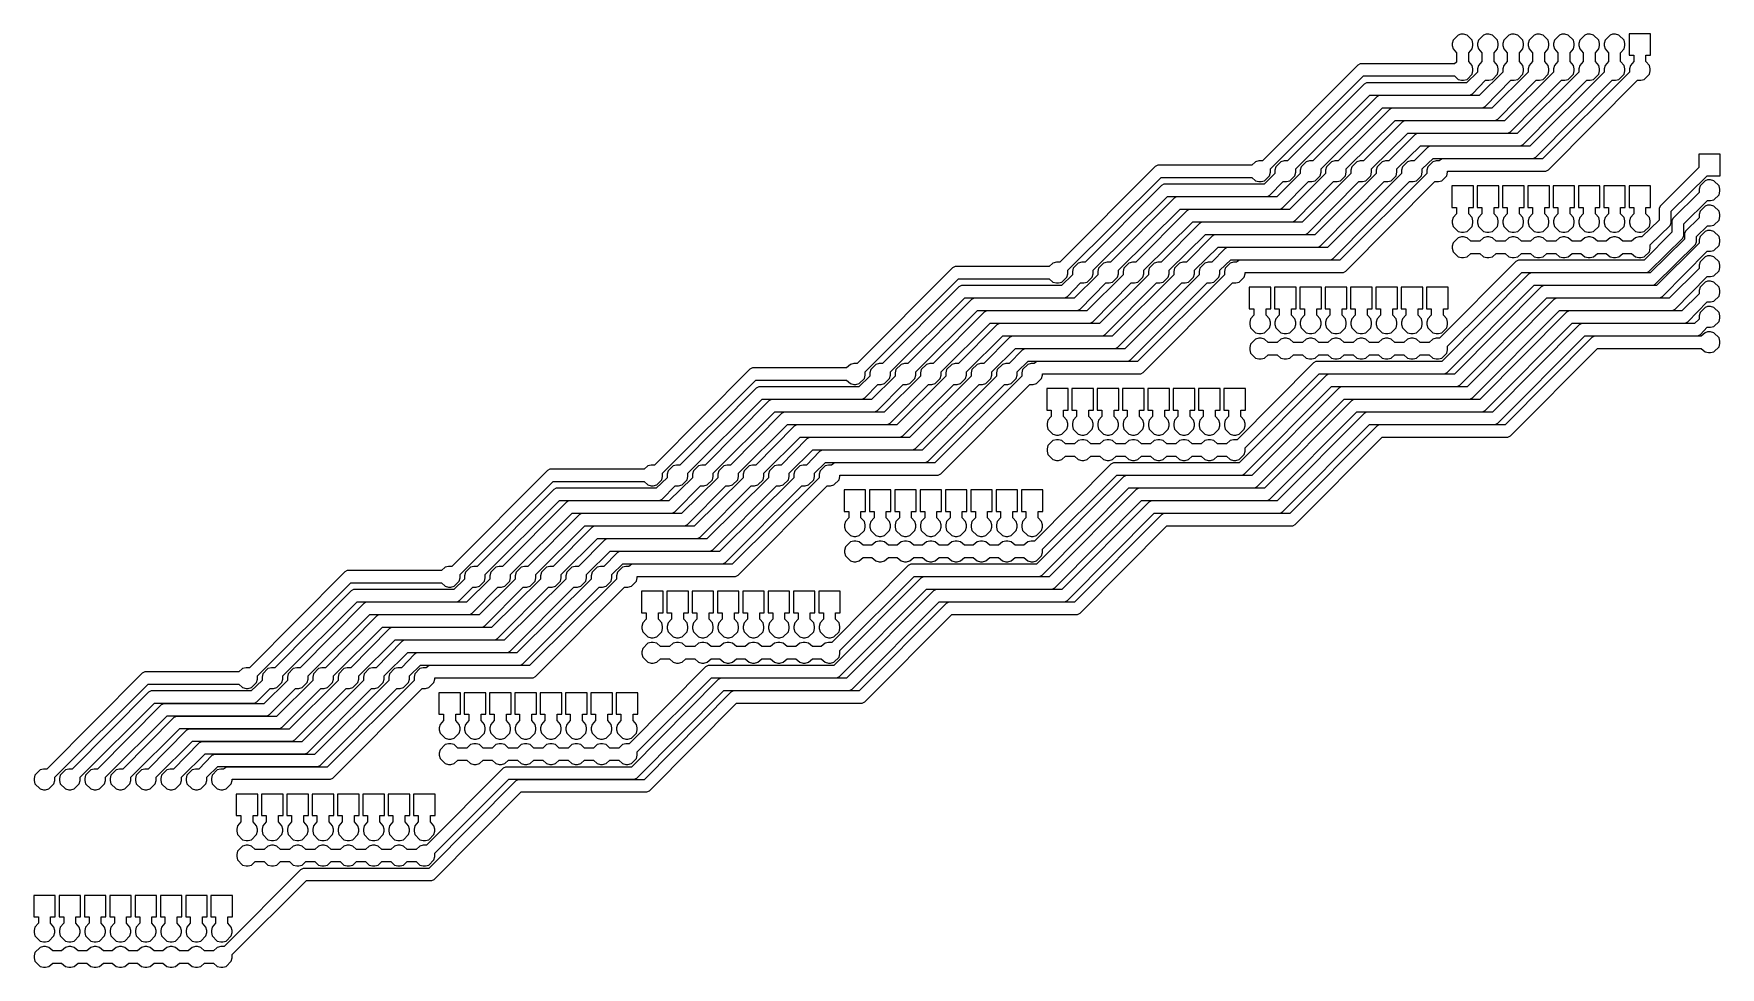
# Model space of a CAD drawing. Header units: millimetres. Extents: x 3 to 173, y 2 to 96.
import ezdxf

# ---------------------------------------------------------------- set-up
doc = ezdxf.new("R2010")
doc.units = ezdxf.units.MM
doc.layers.add('Default', color=70, linetype='Continuous')

msp = doc.modelspace()

# ---------------------------------------------------------------- linework, layer by layer
at = {"layer": 'Default'}
for points in [[(146.473333, 95.842667), (146.473333, 95.842667), (146.219333, 95.758), (145.711333, 95.25), (145.626667, 94.911333), (145.626667, 94.699667), (145.711333, 94.361), (146.05, 93.98), (146.05, 93.048667), (145.838333, 92.879333), (136.398, 92.879333), (136.144, 92.752333), (126.576667, 83.142667), (126.238, 83.142667), (125.899333, 83.058), (125.518333, 82.719333), (116.078, 82.719333), (115.824, 82.592333), (106.256667, 72.982667), (105.918, 72.982667), (105.579333, 72.898), (105.198333, 72.559333), (95.758, 72.559333), (95.504, 72.432333), (85.936667, 62.822667), (85.598, 62.822667), (85.259333, 62.738), (84.878333, 62.399333), (75.438, 62.399333), (75.184, 62.272333), (65.616667, 52.662667), (65.278, 52.662667), (64.939333, 52.578), (64.558333, 52.239333), (55.118, 52.239333), (54.864, 52.112333), (45.296667, 42.502667), (44.958, 42.502667), (44.619333, 42.418), (44.238333, 42.079333), (34.798, 42.079333), (34.544, 41.952333), (24.976667, 32.342667), (24.638, 32.342667), (24.299333, 32.258), (23.918333, 31.919333), (14.478, 31.919333), (14.224, 31.792333), (4.656667, 22.182667), (4.318, 22.182667), (3.979333, 22.098), (3.471333, 21.59), (3.386667, 21.251333), (3.386667, 21.039667), (3.471333, 20.701), (3.979333, 20.193), (4.318, 20.108333), (4.529667, 20.108333), (4.868333, 20.193), (5.376333, 20.701), (5.461, 21.039667), (5.461, 21.378333), (14.816667, 30.691667), (23.918333, 30.691667), (24.299333, 30.353), (24.638, 30.268333), (24.849667, 30.268333), (25.188333, 30.353), (25.696333, 30.861), (25.781, 31.199667), (25.781, 31.538333), (35.136667, 40.851667), (44.238333, 40.851667), (44.619333, 40.513), (44.958, 40.428333), (45.169667, 40.428333), (45.508333, 40.513), (46.016333, 41.021), (46.101, 41.359667), (46.101, 41.698333), (55.456667, 51.011667), (64.558333, 51.011667), (64.939333, 50.673), (65.278, 50.588333), (65.489667, 50.588333), (65.828333, 50.673), (66.336333, 51.181), (66.421, 51.519667), (66.421, 51.858333), (75.776667, 61.171667), (84.878333, 61.171667), (85.259333, 60.833), (85.598, 60.748333), (85.809667, 60.748333), (86.148333, 60.833), (86.656333, 61.341), (86.741, 61.679667), (86.741, 62.018333), (96.096667, 71.331667), (105.198333, 71.331667), (105.579333, 70.993), (105.918, 70.908333), (106.129667, 70.908333), (106.468333, 70.993), (106.976333, 71.501), (107.061, 71.839667), (107.061, 72.178333), (116.416667, 81.491667), (125.518333, 81.491667), (125.899333, 81.153), (126.238, 81.068333), (126.449667, 81.068333), (126.788333, 81.153), (127.296333, 81.661), (127.381, 81.999667), (127.381, 82.338333), (136.736667, 91.651667), (145.838333, 91.651667), (146.219333, 91.313), (146.558, 91.228333), (146.769667, 91.228333), (147.108333, 91.313), (147.616333, 91.821), (147.701, 92.159667), (147.701, 92.371333), (147.616333, 92.71), (147.277667, 93.091), (147.277667, 93.98), (147.616333, 94.361), (147.701, 94.699667), (147.701, 94.911333), (147.616333, 95.25), (147.108333, 95.758), (146.769667, 95.842667), (146.473333, 95.842667)], [(149.013333, 95.842667), (149.013333, 95.842667), (148.759333, 95.758), (148.251333, 95.25), (148.166667, 94.911333), (148.166667, 94.699667), (148.251333, 94.361), (148.59, 93.98), (148.59, 93.091), (148.251333, 92.71), (148.166667, 92.371333), (148.166667, 92.032667), (147.066, 90.974333), (137.033, 90.974333), (136.779, 90.847333), (129.116667, 83.142667), (128.778, 83.142667), (128.439333, 83.058), (127.931333, 82.55), (127.846667, 82.211333), (127.846667, 81.872667), (126.746, 80.814333), (116.713, 80.814333), (116.459, 80.687333), (108.796667, 72.982667), (108.458, 72.982667), (108.119333, 72.898), (107.611333, 72.39), (107.526667, 72.051333), (107.526667, 71.712667), (106.426, 70.654333), (96.393, 70.654333), (96.139, 70.527333), (88.476667, 62.822667), (88.138, 62.822667), (87.799333, 62.738), (87.291333, 62.23), (87.206667, 61.891333), (87.206667, 61.552667), (86.106, 60.494333), (76.073, 60.494333), (75.819, 60.367333), (68.156667, 52.662667), (67.818, 52.662667), (67.479333, 52.578), (66.971333, 52.07), (66.886667, 51.731333), (66.886667, 51.392667), (65.786, 50.334333), (55.753, 50.334333), (55.499, 50.207333), (47.836667, 42.502667), (47.498, 42.502667), (47.159333, 42.418), (46.651333, 41.91), (46.566667, 41.571333), (46.566667, 41.232667), (45.466, 40.174333), (35.433, 40.174333), (35.179, 40.047333), (27.516667, 32.342667), (27.178, 32.342667), (26.839333, 32.258), (26.331333, 31.75), (26.246667, 31.411333), (26.246667, 31.072667), (25.146, 30.014333), (15.113, 30.014333), (14.859, 29.887333), (7.196667, 22.182667), (6.858, 22.182667), (6.519333, 22.098), (6.011333, 21.59), (5.926667, 21.251333), (5.926667, 21.039667), (6.011333, 20.701), (6.519333, 20.193), (6.858, 20.108333), (7.069667, 20.108333), (7.408333, 20.193), (7.916333, 20.701), (8.001, 21.039667), (8.001, 21.378333), (15.451667, 28.786667), (25.484667, 28.786667), (25.738667, 28.913667), (27.051, 30.268333), (27.389667, 30.268333), (27.728333, 30.353), (28.236333, 30.861), (28.321, 31.199667), (28.321, 31.538333), (35.771667, 38.946667), (45.804667, 38.946667), (46.058667, 39.073667), (47.371, 40.428333), (47.709667, 40.428333), (48.048333, 40.513), (48.556333, 41.021), (48.641, 41.359667), (48.641, 41.698333), (56.091667, 49.106667), (66.124667, 49.106667), (66.378667, 49.233667), (67.691, 50.588333), (68.029667, 50.588333), (68.368333, 50.673), (68.876333, 51.181), (68.961, 51.519667), (68.961, 51.858333), (76.411667, 59.266667), (86.444667, 59.266667), (86.698667, 59.393667), (88.011, 60.748333), (88.349667, 60.748333), (88.688333, 60.833), (89.196333, 61.341), (89.281, 61.679667), (89.281, 62.018333), (96.731667, 69.426667), (106.764667, 69.426667), (107.018667, 69.553667), (108.331, 70.908333), (108.669667, 70.908333), (109.008333, 70.993), (109.516333, 71.501), (109.601, 71.839667), (109.601, 72.178333), (117.051667, 79.586667), (127.084667, 79.586667), (127.338667, 79.713667), (128.651, 81.068333), (128.989667, 81.068333), (129.328333, 81.153), (129.836333, 81.661), (129.921, 81.999667), (129.921, 82.338333), (137.371667, 89.746667), (147.404667, 89.746667), (147.658667, 89.873667), (148.971, 91.228333), (149.309667, 91.228333), (149.648333, 91.313), (150.156333, 91.821), (150.241, 92.159667), (150.241, 92.371333), (150.156333, 92.71), (149.817667, 93.091), (149.817667, 93.98), (150.156333, 94.361), (150.241, 94.699667), (150.241, 94.911333), (150.156333, 95.25), (149.648333, 95.758), (149.309667, 95.842667), (149.013333, 95.842667)], [(151.553333, 95.842667), (151.553333, 95.842667), (151.299333, 95.758), (150.791333, 95.25), (150.706667, 94.911333), (150.706667, 94.699667), (150.791333, 94.361), (151.13, 93.98), (151.13, 93.091), (150.791333, 92.71), (150.706667, 92.371333), (150.706667, 92.032667), (148.336, 89.704333), (138.303, 89.704333), (138.049, 89.577333), (131.656667, 83.142667), (131.318, 83.142667), (130.979333, 83.058), (130.471333, 82.55), (130.386667, 82.211333), (130.386667, 81.872667), (128.016, 79.544333), (117.983, 79.544333), (117.729, 79.417333), (111.336667, 72.982667), (110.998, 72.982667), (110.659333, 72.898), (110.151333, 72.39), (110.066667, 72.051333), (110.066667, 71.712667), (107.696, 69.384333), (97.663, 69.384333), (97.409, 69.257333), (91.016667, 62.822667), (90.678, 62.822667), (90.339333, 62.738), (89.831333, 62.23), (89.746667, 61.891333), (89.746667, 61.552667), (87.376, 59.224333), (77.343, 59.224333), (77.089, 59.097333), (70.696667, 52.662667), (70.358, 52.662667), (70.019333, 52.578), (69.511333, 52.07), (69.426667, 51.731333), (69.426667, 51.392667), (67.056, 49.064333), (57.023, 49.064333), (56.769, 48.937333), (50.376667, 42.502667), (50.038, 42.502667), (49.699333, 42.418), (49.191333, 41.91), (49.106667, 41.571333), (49.106667, 41.232667), (46.736, 38.904333), (36.703, 38.904333), (36.449, 38.777333), (30.056667, 32.342667), (29.718, 32.342667), (29.379333, 32.258), (28.871333, 31.75), (28.786667, 31.411333), (28.786667, 31.072667), (26.416, 28.744333), (16.383, 28.744333), (16.129, 28.617333), (9.736667, 22.182667), (9.398, 22.182667), (9.059333, 22.098), (8.551333, 21.59), (8.466667, 21.251333), (8.466667, 21.039667), (8.551333, 20.701), (9.059333, 20.193), (9.398, 20.108333), (9.609667, 20.108333), (9.948333, 20.193), (10.456333, 20.701), (10.541, 21.039667), (10.541, 21.378333), (16.721667, 27.516667), (26.754667, 27.516667), (27.008667, 27.643667), (29.591, 30.268333), (29.929667, 30.268333), (30.268333, 30.353), (30.776333, 30.861), (30.861, 31.199667), (30.861, 31.538333), (37.041667, 37.676667), (47.074667, 37.676667), (47.328667, 37.803667), (49.911, 40.428333), (50.249667, 40.428333), (50.588333, 40.513), (51.096333, 41.021), (51.181, 41.359667), (51.181, 41.698333), (57.361667, 47.836667), (67.394667, 47.836667), (67.648667, 47.963667), (70.231, 50.588333), (70.569667, 50.588333), (70.908333, 50.673), (71.416333, 51.181), (71.501, 51.519667), (71.501, 51.858333), (77.681667, 57.996667), (87.714667, 57.996667), (87.968667, 58.123667), (90.551, 60.748333), (90.889667, 60.748333), (91.228333, 60.833), (91.736333, 61.341), (91.821, 61.679667), (91.821, 62.018333), (98.001667, 68.156667), (108.034667, 68.156667), (108.288667, 68.283667), (110.871, 70.908333), (111.209667, 70.908333), (111.548333, 70.993), (112.056333, 71.501), (112.141, 71.839667), (112.141, 72.178333), (118.321667, 78.316667), (128.354667, 78.316667), (128.608667, 78.443667), (131.191, 81.068333), (131.529667, 81.068333), (131.868333, 81.153), (132.376333, 81.661), (132.461, 81.999667), (132.461, 82.338333), (138.641667, 88.476667), (148.674667, 88.476667), (148.928667, 88.603667), (151.511, 91.228333), (151.849667, 91.228333), (152.188333, 91.313), (152.696333, 91.821), (152.781, 92.159667), (152.781, 92.371333), (152.696333, 92.71), (152.357667, 93.091), (152.357667, 93.98), (152.696333, 94.361), (152.781, 94.699667), (152.781, 94.911333), (152.696333, 95.25), (152.188333, 95.758), (151.849667, 95.842667), (151.553333, 95.842667)], [(154.093333, 95.842667), (154.093333, 95.842667), (153.839333, 95.758), (153.331333, 95.25), (153.246667, 94.911333), (153.246667, 94.699667), (153.331333, 94.361), (153.67, 93.98), (153.67, 93.091), (153.331333, 92.71), (153.246667, 92.371333), (153.246667, 92.032667), (149.606, 88.434333), (139.573, 88.434333), (139.319, 88.307333), (134.196667, 83.142667), (133.858, 83.142667), (133.519333, 83.058), (133.011333, 82.55), (132.926667, 82.211333), (132.926667, 81.872667), (129.286, 78.274333), (119.253, 78.274333), (118.999, 78.147333), (113.876667, 72.982667), (113.538, 72.982667), (113.199333, 72.898), (112.691333, 72.39), (112.606667, 72.051333), (112.606667, 71.712667), (108.966, 68.114333), (98.933, 68.114333), (98.679, 67.987333), (93.556667, 62.822667), (93.218, 62.822667), (92.879333, 62.738), (92.371333, 62.23), (92.286667, 61.891333), (92.286667, 61.552667), (88.646, 57.954333), (78.613, 57.954333), (78.359, 57.827333), (73.236667, 52.662667), (72.898, 52.662667), (72.559333, 52.578), (72.051333, 52.07), (71.966667, 51.731333), (71.966667, 51.392667), (68.326, 47.794333), (58.293, 47.794333), (58.039, 47.667333), (52.916667, 42.502667), (52.578, 42.502667), (52.239333, 42.418), (51.731333, 41.91), (51.646667, 41.571333), (51.646667, 41.232667), (48.006, 37.634333), (37.973, 37.634333), (37.719, 37.507333), (32.596667, 32.342667), (32.258, 32.342667), (31.919333, 32.258), (31.411333, 31.75), (31.326667, 31.411333), (31.326667, 31.072667), (27.686, 27.474333), (17.653, 27.474333), (17.399, 27.347333), (12.276667, 22.182667), (11.938, 22.182667), (11.599333, 22.098), (11.091333, 21.59), (11.006667, 21.251333), (11.006667, 21.039667), (11.091333, 20.701), (11.599333, 20.193), (11.938, 20.108333), (12.149667, 20.108333), (12.488333, 20.193), (12.996333, 20.701), (13.081, 21.039667), (13.081, 21.378333), (17.991667, 26.246667), (28.024667, 26.246667), (28.278667, 26.373667), (32.131, 30.268333), (32.469667, 30.268333), (32.808333, 30.353), (33.316333, 30.861), (33.401, 31.199667), (33.401, 31.538333), (38.311667, 36.406667), (48.344667, 36.406667), (48.598667, 36.533667), (52.451, 40.428333), (52.789667, 40.428333), (53.128333, 40.513), (53.636333, 41.021), (53.721, 41.359667), (53.721, 41.698333), (58.631667, 46.566667), (68.664667, 46.566667), (68.918667, 46.693667), (72.771, 50.588333), (73.109667, 50.588333), (73.448333, 50.673), (73.956333, 51.181), (74.041, 51.519667), (74.041, 51.858333), (78.951667, 56.726667), (88.984667, 56.726667), (89.238667, 56.853667), (93.091, 60.748333), (93.429667, 60.748333), (93.768333, 60.833), (94.276333, 61.341), (94.361, 61.679667), (94.361, 62.018333), (99.271667, 66.886667), (109.304667, 66.886667), (109.558667, 67.013667), (113.411, 70.908333), (113.749667, 70.908333), (114.088333, 70.993), (114.596333, 71.501), (114.681, 71.839667), (114.681, 72.178333), (119.591667, 77.046667), (129.624667, 77.046667), (129.878667, 77.173667), (133.731, 81.068333), (134.069667, 81.068333), (134.408333, 81.153), (134.916333, 81.661), (135.001, 81.999667), (135.001, 82.338333), (139.911667, 87.206667), (149.944667, 87.206667), (150.198667, 87.333667), (154.051, 91.228333), (154.389667, 91.228333), (154.728333, 91.313), (155.236333, 91.821), (155.321, 92.159667), (155.321, 92.371333), (155.236333, 92.71), (154.897667, 93.091), (154.897667, 93.98), (155.236333, 94.361), (155.321, 94.699667), (155.321, 94.911333), (155.236333, 95.25), (154.728333, 95.758), (154.389667, 95.842667), (154.093333, 95.842667)], [(156.633333, 95.842667), (156.633333, 95.842667), (156.379333, 95.758), (155.871333, 95.25), (155.786667, 94.911333), (155.786667, 94.699667), (155.871333, 94.361), (156.21, 93.98), (156.21, 93.091), (155.871333, 92.71), (155.786667, 92.371333), (155.786667, 92.032667), (150.876, 87.164333), (140.843, 87.164333), (140.589, 87.037333), (136.736667, 83.142667), (136.398, 83.142667), (136.059333, 83.058), (135.551333, 82.55), (135.466667, 82.211333), (135.466667, 81.872667), (130.556, 77.004333), (120.523, 77.004333), (120.269, 76.877333), (116.416667, 72.982667), (116.078, 72.982667), (115.739333, 72.898), (115.231333, 72.39), (115.146667, 72.051333), (115.146667, 71.712667), (110.236, 66.844333), (100.203, 66.844333), (99.949, 66.717333), (96.096667, 62.822667), (95.758, 62.822667), (95.419333, 62.738), (94.911333, 62.23), (94.826667, 61.891333), (94.826667, 61.552667), (89.916, 56.684333), (79.883, 56.684333), (79.629, 56.557333), (75.776667, 52.662667), (75.438, 52.662667), (75.099333, 52.578), (74.591333, 52.07), (74.506667, 51.731333), (74.506667, 51.392667), (69.596, 46.524333), (59.563, 46.524333), (59.309, 46.397333), (55.456667, 42.502667), (55.118, 42.502667), (54.779333, 42.418), (54.271333, 41.91), (54.186667, 41.571333), (54.186667, 41.232667), (49.276, 36.364333), (39.243, 36.364333), (38.989, 36.237333), (35.136667, 32.342667), (34.798, 32.342667), (34.459333, 32.258), (33.951333, 31.75), (33.866667, 31.411333), (33.866667, 31.072667), (28.956, 26.204333), (18.923, 26.204333), (18.669, 26.077333), (14.816667, 22.182667), (14.478, 22.182667), (14.139333, 22.098), (13.631333, 21.59), (13.546667, 21.251333), (13.546667, 21.039667), (13.631333, 20.701), (14.139333, 20.193), (14.478, 20.108333), (14.689667, 20.108333), (15.028333, 20.193), (15.536333, 20.701), (15.621, 21.039667), (15.621, 21.378333), (19.261667, 24.976667), (29.294667, 24.976667), (29.548667, 25.103667), (34.671, 30.268333), (35.009667, 30.268333), (35.348333, 30.353), (35.856333, 30.861), (35.941, 31.199667), (35.941, 31.538333), (39.581667, 35.136667), (49.614667, 35.136667), (49.868667, 35.263667), (54.991, 40.428333), (55.329667, 40.428333), (55.668333, 40.513), (56.176333, 41.021), (56.261, 41.359667), (56.261, 41.698333), (59.901667, 45.296667), (69.934667, 45.296667), (70.188667, 45.423667), (75.311, 50.588333), (75.649667, 50.588333), (75.988333, 50.673), (76.496333, 51.181), (76.581, 51.519667), (76.581, 51.858333), (80.221667, 55.456667), (90.254667, 55.456667), (90.508667, 55.583667), (95.631, 60.748333), (95.969667, 60.748333), (96.308333, 60.833), (96.816333, 61.341), (96.901, 61.679667), (96.901, 62.018333), (100.541667, 65.616667), (110.574667, 65.616667), (110.828667, 65.743667), (115.951, 70.908333), (116.289667, 70.908333), (116.628333, 70.993), (117.136333, 71.501), (117.221, 71.839667), (117.221, 72.178333), (120.861667, 75.776667), (130.894667, 75.776667), (131.148667, 75.903667), (136.271, 81.068333), (136.609667, 81.068333), (136.948333, 81.153), (137.456333, 81.661), (137.541, 81.999667), (137.541, 82.338333), (141.181667, 85.936667), (151.214667, 85.936667), (151.468667, 86.063667), (156.591, 91.228333), (156.929667, 91.228333), (157.268333, 91.313), (157.776333, 91.821), (157.861, 92.159667), (157.861, 92.371333), (157.776333, 92.71), (157.437667, 93.091), (157.437667, 93.98), (157.776333, 94.361), (157.861, 94.699667), (157.861, 94.911333), (157.776333, 95.25), (157.268333, 95.758), (156.929667, 95.842667), (156.633333, 95.842667)], [(159.173333, 95.842667), (159.173333, 95.842667), (158.919333, 95.758), (158.411333, 95.25), (158.326667, 94.911333), (158.326667, 94.699667), (158.411333, 94.361), (158.75, 93.98), (158.75, 93.091), (158.411333, 92.71), (158.326667, 92.371333), (158.326667, 92.032667), (152.146, 85.894333), (142.113, 85.894333), (141.859, 85.767333), (139.276667, 83.142667), (138.938, 83.142667), (138.599333, 83.058), (138.091333, 82.55), (138.006667, 82.211333), (138.006667, 81.872667), (131.826, 75.734333), (121.793, 75.734333), (121.539, 75.607333), (118.956667, 72.982667), (118.618, 72.982667), (118.279333, 72.898), (117.771333, 72.39), (117.686667, 72.051333), (117.686667, 71.712667), (111.506, 65.574333), (101.473, 65.574333), (101.219, 65.447333), (98.636667, 62.822667), (98.298, 62.822667), (97.959333, 62.738), (97.451333, 62.23), (97.366667, 61.891333), (97.366667, 61.552667), (91.186, 55.414333), (81.153, 55.414333), (80.899, 55.287333), (78.316667, 52.662667), (77.978, 52.662667), (77.639333, 52.578), (77.131333, 52.07), (77.046667, 51.731333), (77.046667, 51.392667), (70.866, 45.254333), (60.833, 45.254333), (60.579, 45.127333), (57.996667, 42.502667), (57.658, 42.502667), (57.319333, 42.418), (56.811333, 41.91), (56.726667, 41.571333), (56.726667, 41.232667), (50.546, 35.094333), (40.513, 35.094333), (40.259, 34.967333), (37.676667, 32.342667), (37.338, 32.342667), (36.999333, 32.258), (36.491333, 31.75), (36.406667, 31.411333), (36.406667, 31.072667), (30.226, 24.934333), (20.193, 24.934333), (19.939, 24.807333), (17.356667, 22.182667), (17.018, 22.182667), (16.679333, 22.098), (16.171333, 21.59), (16.086667, 21.251333), (16.086667, 21.039667), (16.171333, 20.701), (16.679333, 20.193), (17.018, 20.108333), (17.229667, 20.108333), (17.568333, 20.193), (18.076333, 20.701), (18.161, 21.039667), (18.161, 21.378333), (20.531667, 23.706667), (30.564667, 23.706667), (30.818667, 23.833667), (37.211, 30.268333), (37.549667, 30.268333), (37.888333, 30.353), (38.396333, 30.861), (38.481, 31.199667), (38.481, 31.538333), (40.851667, 33.866667), (50.884667, 33.866667), (51.138667, 33.993667), (57.531, 40.428333), (57.869667, 40.428333), (58.208333, 40.513), (58.716333, 41.021), (58.801, 41.359667), (58.801, 41.698333), (61.171667, 44.026667), (71.204667, 44.026667), (71.458667, 44.153667), (77.851, 50.588333), (78.189667, 50.588333), (78.528333, 50.673), (79.036333, 51.181), (79.121, 51.519667), (79.121, 51.858333), (81.491667, 54.186667), (91.524667, 54.186667), (91.778667, 54.313667), (98.171, 60.748333), (98.509667, 60.748333), (98.848333, 60.833), (99.356333, 61.341), (99.441, 61.679667), (99.441, 62.018333), (101.811667, 64.346667), (111.844667, 64.346667), (112.098667, 64.473667), (118.491, 70.908333), (118.829667, 70.908333), (119.168333, 70.993), (119.676333, 71.501), (119.761, 71.839667), (119.761, 72.178333), (122.131667, 74.506667), (132.164667, 74.506667), (132.418667, 74.633667), (138.811, 81.068333), (139.149667, 81.068333), (139.488333, 81.153), (139.996333, 81.661), (140.081, 81.999667), (140.081, 82.338333), (142.451667, 84.666667), (152.484667, 84.666667), (152.738667, 84.793667), (159.131, 91.228333), (159.469667, 91.228333), (159.808333, 91.313), (160.316333, 91.821), (160.401, 92.159667), (160.401, 92.371333), (160.316333, 92.71), (159.977667, 93.091), (159.977667, 93.98), (160.316333, 94.361), (160.401, 94.699667), (160.401, 94.911333), (160.316333, 95.25), (159.808333, 95.758), (159.469667, 95.842667), (159.173333, 95.842667)], [(161.713333, 95.842667), (161.713333, 95.842667), (161.459333, 95.758), (160.951333, 95.25), (160.866667, 94.911333), (160.866667, 94.699667), (160.951333, 94.361), (161.29, 93.98), (161.29, 93.091), (160.951333, 92.71), (160.866667, 92.371333), (160.866667, 92.032667), (153.416, 84.624333), (143.383, 84.624333), (143.129, 84.497333), (141.816667, 83.142667), (141.478, 83.142667), (141.139333, 83.058), (140.631333, 82.55), (140.546667, 82.211333), (140.546667, 81.872667), (133.096, 74.464333), (123.063, 74.464333), (122.809, 74.337333), (121.496667, 72.982667), (121.158, 72.982667), (120.819333, 72.898), (120.311333, 72.39), (120.226667, 72.051333), (120.226667, 71.712667), (112.776, 64.304333), (102.743, 64.304333), (102.489, 64.177333), (101.176667, 62.822667), (100.838, 62.822667), (100.499333, 62.738), (99.991333, 62.23), (99.906667, 61.891333), (99.906667, 61.552667), (92.456, 54.144333), (82.423, 54.144333), (82.169, 54.017333), (80.856667, 52.662667), (80.518, 52.662667), (80.179333, 52.578), (79.671333, 52.07), (79.586667, 51.731333), (79.586667, 51.392667), (72.136, 43.984333), (62.103, 43.984333), (61.849, 43.857333), (60.536667, 42.502667), (60.198, 42.502667), (59.859333, 42.418), (59.351333, 41.91), (59.266667, 41.571333), (59.266667, 41.232667), (51.816, 33.824333), (41.783, 33.824333), (41.529, 33.697333), (40.216667, 32.342667), (39.878, 32.342667), (39.539333, 32.258), (39.031333, 31.75), (38.946667, 31.411333), (38.946667, 31.072667), (31.496, 23.664333), (21.463, 23.664333), (21.209, 23.537333), (19.896667, 22.182667), (19.558, 22.182667), (19.219333, 22.098), (18.711333, 21.59), (18.626667, 21.251333), (18.626667, 21.039667), (18.711333, 20.701), (19.219333, 20.193), (19.558, 20.108333), (19.769667, 20.108333), (20.108333, 20.193), (20.616333, 20.701), (20.701, 21.039667), (20.701, 21.378333), (21.801667, 22.436667), (31.834667, 22.436667), (32.088667, 22.563667), (39.751, 30.268333), (40.089667, 30.268333), (40.428333, 30.353), (40.936333, 30.861), (41.021, 31.199667), (41.021, 31.538333), (42.121667, 32.596667), (52.154667, 32.596667), (52.408667, 32.723667), (60.071, 40.428333), (60.409667, 40.428333), (60.748333, 40.513), (61.256333, 41.021), (61.341, 41.359667), (61.341, 41.698333), (62.441667, 42.756667), (72.474667, 42.756667), (72.728667, 42.883667), (80.391, 50.588333), (80.729667, 50.588333), (81.068333, 50.673), (81.576333, 51.181), (81.661, 51.519667), (81.661, 51.858333), (82.761667, 52.916667), (92.794667, 52.916667), (93.048667, 53.043667), (100.711, 60.748333), (101.049667, 60.748333), (101.388333, 60.833), (101.896333, 61.341), (101.981, 61.679667), (101.981, 62.018333), (103.081667, 63.076667), (113.114667, 63.076667), (113.368667, 63.203667), (121.031, 70.908333), (121.369667, 70.908333), (121.708333, 70.993), (122.216333, 71.501), (122.301, 71.839667), (122.301, 72.178333), (123.401667, 73.236667), (133.434667, 73.236667), (133.688667, 73.363667), (141.351, 81.068333), (141.689667, 81.068333), (142.028333, 81.153), (142.536333, 81.661), (142.621, 81.999667), (142.621, 82.338333), (143.721667, 83.396667), (153.754667, 83.396667), (154.008667, 83.523667), (161.671, 91.228333), (162.009667, 91.228333), (162.348333, 91.313), (162.856333, 91.821), (162.941, 92.159667), (162.941, 92.371333), (162.856333, 92.71), (162.517667, 93.091), (162.517667, 93.98), (162.856333, 94.361), (162.941, 94.699667), (162.941, 94.911333), (162.856333, 95.25), (162.348333, 95.758), (162.009667, 95.842667), (161.713333, 95.842667)], [(163.364333, 95.885), (163.364333, 95.885), (163.364333, 93.726), (163.83, 93.726), (163.83, 93.091), (163.491333, 92.71), (163.406667, 92.371333), (163.406667, 92.032667), (154.686, 83.354333), (144.610667, 83.354333), (144.314333, 83.142667), (144.018, 83.142667), (143.679333, 83.058), (143.171333, 82.55), (143.086667, 82.211333), (143.086667, 81.872667), (134.366, 73.194333), (124.290667, 73.194333), (123.994333, 72.982667), (123.698, 72.982667), (123.359333, 72.898), (122.851333, 72.39), (122.766667, 72.051333), (122.766667, 71.712667), (114.046, 63.034333), (103.970667, 63.034333), (103.674333, 62.822667), (103.378, 62.822667), (103.039333, 62.738), (102.531333, 62.23), (102.446667, 61.891333), (102.446667, 61.552667), (93.726, 52.874333), (83.650667, 52.874333), (83.354333, 52.662667), (83.058, 52.662667), (82.719333, 52.578), (82.211333, 52.07), (82.126667, 51.731333), (82.126667, 51.392667), (73.406, 42.714333), (63.330667, 42.714333), (63.034333, 42.502667), (62.738, 42.502667), (62.399333, 42.418), (61.891333, 41.91), (61.806667, 41.571333), (61.806667, 41.232667), (53.086, 32.554333), (43.010667, 32.554333), (42.714333, 32.342667), (42.418, 32.342667), (42.079333, 32.258), (41.571333, 31.75), (41.486667, 31.411333), (41.486667, 31.072667), (32.766, 22.394333), (22.690667, 22.394333), (22.394333, 22.182667), (22.098, 22.182667), (21.759333, 22.098), (21.251333, 21.59), (21.166667, 21.251333), (21.166667, 21.039667), (21.251333, 20.701), (21.759333, 20.193), (22.098, 20.108333), (22.309667, 20.108333), (22.648333, 20.193), (23.156333, 20.701), (23.241, 21.039667), (23.241, 21.166667), (33.104667, 21.166667), (33.358667, 21.293667), (42.291, 30.268333), (42.629667, 30.268333), (42.968333, 30.353), (43.476333, 30.861), (43.561, 31.199667), (43.561, 31.326667), (53.424667, 31.326667), (53.678667, 31.453667), (62.611, 40.428333), (62.949667, 40.428333), (63.288333, 40.513), (63.796333, 41.021), (63.881, 41.359667), (63.881, 41.486667), (73.744667, 41.486667), (73.998667, 41.613667), (82.931, 50.588333), (83.269667, 50.588333), (83.608333, 50.673), (84.116333, 51.181), (84.201, 51.519667), (84.201, 51.646667), (94.064667, 51.646667), (94.318667, 51.773667), (103.251, 60.748333), (103.589667, 60.748333), (103.928333, 60.833), (104.436333, 61.341), (104.521, 61.679667), (104.521, 61.806667), (114.384667, 61.806667), (114.638667, 61.933667), (123.571, 70.908333), (123.909667, 70.908333), (124.248333, 70.993), (124.756333, 71.501), (124.841, 71.839667), (124.841, 71.966667), (134.704667, 71.966667), (134.958667, 72.093667), (143.891, 81.068333), (144.229667, 81.068333), (144.568333, 81.153), (145.076333, 81.661), (145.161, 81.999667), (145.161, 82.126667), (155.024667, 82.126667), (155.278667, 82.253667), (164.211, 91.228333), (164.549667, 91.228333), (164.888333, 91.313), (165.396333, 91.821), (165.481, 92.159667), (165.481, 92.371333), (165.396333, 92.71), (165.057667, 93.091), (165.057667, 93.726), (165.523333, 93.726), (165.523333, 95.885), (163.364333, 95.885)], [(170.349333, 83.82), (170.349333, 83.82), (170.349333, 82.465333), (166.497, 78.655333), (166.37, 78.401333), (166.37, 77.216), (164.634333, 75.522667), (164.338, 75.522667), (163.999333, 75.438), (163.618333, 75.099333), (162.729333, 75.099333), (162.348333, 75.438), (162.009667, 75.522667), (161.798, 75.522667), (161.459333, 75.438), (161.078333, 75.099333), (160.189333, 75.099333), (159.808333, 75.438), (159.469667, 75.522667), (159.258, 75.522667), (158.919333, 75.438), (158.538333, 75.099333), (157.649333, 75.099333), (157.268333, 75.438), (156.929667, 75.522667), (156.718, 75.522667), (156.379333, 75.438), (155.998333, 75.099333), (155.109333, 75.099333), (154.728333, 75.438), (154.389667, 75.522667), (154.178, 75.522667), (153.839333, 75.438), (153.458333, 75.099333), (152.569333, 75.099333), (152.188333, 75.438), (151.849667, 75.522667), (151.638, 75.522667), (151.299333, 75.438), (150.918333, 75.099333), (150.029333, 75.099333), (149.648333, 75.438), (149.309667, 75.522667), (149.098, 75.522667), (148.759333, 75.438), (148.378333, 75.099333), (147.489333, 75.099333), (147.108333, 75.438), (146.769667, 75.522667), (146.558, 75.522667), (146.219333, 75.438), (145.711333, 74.93), (145.626667, 74.591333), (145.626667, 74.379667), (145.711333, 74.041), (146.219333, 73.533), (146.558, 73.448333), (146.769667, 73.448333), (147.108333, 73.533), (147.489333, 73.871667), (148.378333, 73.871667), (148.759333, 73.533), (149.098, 73.448333), (149.309667, 73.448333), (149.648333, 73.533), (150.029333, 73.871667), (150.918333, 73.871667), (151.299333, 73.533), (151.638, 73.448333), (151.849667, 73.448333), (152.188333, 73.533), (152.569333, 73.871667), (153.458333, 73.871667), (153.839333, 73.533), (154.178, 73.448333), (154.389667, 73.448333), (154.728333, 73.533), (155.109333, 73.871667), (155.998333, 73.871667), (156.379333, 73.533), (156.718, 73.448333), (156.929667, 73.448333), (157.268333, 73.533), (157.649333, 73.871667), (158.538333, 73.871667), (158.919333, 73.533), (159.258, 73.448333), (159.469667, 73.448333), (159.808333, 73.533), (160.189333, 73.871667), (161.078333, 73.871667), (161.459333, 73.533), (161.798, 73.448333), (162.009667, 73.448333), (162.348333, 73.533), (162.729333, 73.871667), (163.618333, 73.871667), (163.999333, 73.533), (164.338, 73.448333), (164.549667, 73.448333), (164.888333, 73.533), (165.396333, 74.041), (165.481, 74.379667), (165.481, 74.718333), (167.470667, 76.665667), (167.597667, 76.919667), (167.597667, 78.105), (171.196, 81.661), (172.508333, 81.661), (172.508333, 83.82), (170.349333, 83.82)], [(171.238333, 81.237667), (171.238333, 81.237667), (170.984333, 81.153), (170.476333, 80.645), (170.391667, 80.306333), (170.391667, 79.967667), (167.767, 77.385333), (167.64, 77.131333), (167.64, 75.988333), (164.888333, 73.194333), (152.273, 73.194333), (152.019, 73.067333), (144.356667, 65.362667), (144.018, 65.362667), (143.679333, 65.278), (143.298333, 64.939333), (142.409333, 64.939333), (142.028333, 65.278), (141.689667, 65.362667), (141.478, 65.362667), (141.139333, 65.278), (140.758333, 64.939333), (139.869333, 64.939333), (139.488333, 65.278), (139.149667, 65.362667), (138.938, 65.362667), (138.599333, 65.278), (138.218333, 64.939333), (137.329333, 64.939333), (136.948333, 65.278), (136.609667, 65.362667), (136.398, 65.362667), (136.059333, 65.278), (135.678333, 64.939333), (134.789333, 64.939333), (134.408333, 65.278), (134.069667, 65.362667), (133.858, 65.362667), (133.519333, 65.278), (133.138333, 64.939333), (132.249333, 64.939333), (131.868333, 65.278), (131.529667, 65.362667), (131.318, 65.362667), (130.979333, 65.278), (130.598333, 64.939333), (129.709333, 64.939333), (129.328333, 65.278), (128.989667, 65.362667), (128.778, 65.362667), (128.439333, 65.278), (128.058333, 64.939333), (127.169333, 64.939333), (126.788333, 65.278), (126.449667, 65.362667), (126.238, 65.362667), (125.899333, 65.278), (125.391333, 64.77), (125.306667, 64.431333), (125.306667, 64.219667), (125.391333, 63.881), (125.899333, 63.373), (126.238, 63.288333), (126.449667, 63.288333), (126.788333, 63.373), (127.169333, 63.711667), (128.058333, 63.711667), (128.439333, 63.373), (128.778, 63.288333), (128.989667, 63.288333), (129.328333, 63.373), (129.709333, 63.711667), (130.598333, 63.711667), (130.979333, 63.373), (131.318, 63.288333), (131.529667, 63.288333), (131.868333, 63.373), (132.249333, 63.711667), (133.138333, 63.711667), (133.519333, 63.373), (133.858, 63.288333), (134.069667, 63.288333), (134.408333, 63.373), (134.789333, 63.711667), (135.678333, 63.711667), (136.059333, 63.373), (136.398, 63.288333), (136.609667, 63.288333), (136.948333, 63.373), (137.329333, 63.711667), (138.218333, 63.711667), (138.599333, 63.373), (138.938, 63.288333), (139.149667, 63.288333), (139.488333, 63.373), (139.869333, 63.711667), (140.758333, 63.711667), (141.139333, 63.373), (141.478, 63.288333), (141.689667, 63.288333), (142.028333, 63.373), (142.409333, 63.711667), (143.298333, 63.711667), (143.679333, 63.373), (144.018, 63.288333), (144.229667, 63.288333), (144.568333, 63.373), (145.076333, 63.881), (145.161, 64.219667), (145.161, 64.558333), (152.611667, 71.966667), (165.184667, 71.966667), (165.354, 72.051333), (168.740667, 75.395667), (168.867667, 75.649667), (168.867667, 76.835), (171.238333, 79.163333), (171.534667, 79.163333), (171.873333, 79.248), (172.381333, 79.756), (172.466, 80.094667), (172.466, 80.306333), (172.381333, 80.645), (171.873333, 81.153), (171.534667, 81.237667), (171.238333, 81.237667)], [(145.584333, 80.645), (145.584333, 80.645), (145.584333, 78.486), (146.05, 78.486), (146.05, 77.851), (145.711333, 77.47), (145.626667, 77.131333), (145.626667, 76.919667), (145.711333, 76.581), (146.219333, 76.073), (146.558, 75.988333), (146.769667, 75.988333), (147.108333, 76.073), (147.616333, 76.581), (147.701, 76.919667), (147.701, 77.131333), (147.616333, 77.47), (147.277667, 77.851), (147.277667, 78.486), (147.743333, 78.486), (147.743333, 80.645), (145.584333, 80.645)], [(148.124333, 80.645), (148.124333, 80.645), (148.124333, 78.486), (148.59, 78.486), (148.59, 77.851), (148.251333, 77.47), (148.166667, 77.131333), (148.166667, 76.919667), (148.251333, 76.581), (148.759333, 76.073), (149.098, 75.988333), (149.309667, 75.988333), (149.648333, 76.073), (150.156333, 76.581), (150.241, 76.919667), (150.241, 77.131333), (150.156333, 77.47), (149.817667, 77.851), (149.817667, 78.486), (150.283333, 78.486), (150.283333, 80.645), (148.124333, 80.645)], [(150.664333, 80.645), (150.664333, 80.645), (150.664333, 78.486), (151.13, 78.486), (151.13, 77.851), (150.791333, 77.47), (150.706667, 77.131333), (150.706667, 76.919667), (150.791333, 76.581), (151.299333, 76.073), (151.638, 75.988333), (151.849667, 75.988333), (152.188333, 76.073), (152.696333, 76.581), (152.781, 76.919667), (152.781, 77.131333), (152.696333, 77.47), (152.357667, 77.851), (152.357667, 78.486), (152.823333, 78.486), (152.823333, 80.645), (150.664333, 80.645)], [(153.204333, 80.645), (153.204333, 80.645), (153.204333, 78.486), (153.67, 78.486), (153.67, 77.851), (153.331333, 77.47), (153.246667, 77.131333), (153.246667, 76.919667), (153.331333, 76.581), (153.839333, 76.073), (154.178, 75.988333), (154.389667, 75.988333), (154.728333, 76.073), (155.236333, 76.581), (155.321, 76.919667), (155.321, 77.131333), (155.236333, 77.47), (154.897667, 77.851), (154.897667, 78.486), (155.363333, 78.486), (155.363333, 80.645), (153.204333, 80.645)], [(155.744333, 80.645), (155.744333, 80.645), (155.744333, 78.486), (156.21, 78.486), (156.21, 77.851), (155.871333, 77.47), (155.786667, 77.131333), (155.786667, 76.919667), (155.871333, 76.581), (156.379333, 76.073), (156.718, 75.988333), (156.929667, 75.988333), (157.268333, 76.073), (157.776333, 76.581), (157.861, 76.919667), (157.861, 77.131333), (157.776333, 77.47), (157.437667, 77.851), (157.437667, 78.486), (157.903333, 78.486), (157.903333, 80.645), (155.744333, 80.645)], [(158.284333, 80.645), (158.284333, 80.645), (158.284333, 78.486), (158.75, 78.486), (158.75, 77.851), (158.411333, 77.47), (158.326667, 77.131333), (158.326667, 76.919667), (158.411333, 76.581), (158.919333, 76.073), (159.258, 75.988333), (159.469667, 75.988333), (159.808333, 76.073), (160.316333, 76.581), (160.401, 76.919667), (160.401, 77.131333), (160.316333, 77.47), (159.977667, 77.851), (159.977667, 78.486), (160.443333, 78.486), (160.443333, 80.645), (158.284333, 80.645)], [(160.824333, 80.645), (160.824333, 80.645), (160.824333, 78.486), (161.29, 78.486), (161.29, 77.851), (160.951333, 77.47), (160.866667, 77.131333), (160.866667, 76.919667), (160.951333, 76.581), (161.459333, 76.073), (161.798, 75.988333), (162.009667, 75.988333), (162.348333, 76.073), (162.856333, 76.581), (162.941, 76.919667), (162.941, 77.131333), (162.856333, 77.47), (162.517667, 77.851), (162.517667, 78.486), (162.983333, 78.486), (162.983333, 80.645), (160.824333, 80.645)], [(163.364333, 80.645), (163.364333, 80.645), (163.364333, 78.486), (163.83, 78.486), (163.83, 77.851), (163.491333, 77.47), (163.406667, 77.131333), (163.406667, 76.919667), (163.491333, 76.581), (163.999333, 76.073), (164.338, 75.988333), (164.549667, 75.988333), (164.888333, 76.073), (165.396333, 76.581), (165.481, 76.919667), (165.481, 77.131333), (165.396333, 77.47), (165.057667, 77.851), (165.057667, 78.486), (165.523333, 78.486), (165.523333, 80.645), (163.364333, 80.645)], [(171.238333, 78.697667), (171.238333, 78.697667), (170.984333, 78.613), (170.476333, 78.105), (170.391667, 77.766333), (170.391667, 77.427667), (169.037, 76.115333), (168.91, 75.861333), (168.91, 75.311), (165.481, 71.924333), (153.543, 71.924333), (153.289, 71.797333), (144.568333, 63.034333), (131.953, 63.034333), (131.699, 62.907333), (124.036667, 55.202667), (123.698, 55.202667), (123.359333, 55.118), (122.978333, 54.779333), (122.089333, 54.779333), (121.708333, 55.118), (121.369667, 55.202667), (121.158, 55.202667), (120.819333, 55.118), (120.438333, 54.779333), (119.549333, 54.779333), (119.168333, 55.118), (118.829667, 55.202667), (118.618, 55.202667), (118.279333, 55.118), (117.898333, 54.779333), (117.009333, 54.779333), (116.628333, 55.118), (116.289667, 55.202667), (116.078, 55.202667), (115.739333, 55.118), (115.358333, 54.779333), (114.469333, 54.779333), (114.088333, 55.118), (113.749667, 55.202667), (113.538, 55.202667), (113.199333, 55.118), (112.818333, 54.779333), (111.929333, 54.779333), (111.548333, 55.118), (111.209667, 55.202667), (110.998, 55.202667), (110.659333, 55.118), (110.278333, 54.779333), (109.389333, 54.779333), (109.008333, 55.118), (108.669667, 55.202667), (108.458, 55.202667), (108.119333, 55.118), (107.738333, 54.779333), (106.849333, 54.779333), (106.468333, 55.118), (106.129667, 55.202667), (105.918, 55.202667), (105.579333, 55.118), (105.071333, 54.61), (104.986667, 54.271333), (104.986667, 54.059667), (105.071333, 53.721), (105.579333, 53.213), (105.918, 53.128333), (106.129667, 53.128333), (106.468333, 53.213), (106.849333, 53.551667), (107.738333, 53.551667), (108.119333, 53.213), (108.458, 53.128333), (108.669667, 53.128333), (109.008333, 53.213), (109.389333, 53.551667), (110.278333, 53.551667), (110.659333, 53.213), (110.998, 53.128333), (111.209667, 53.128333), (111.548333, 53.213), (111.929333, 53.551667), (112.818333, 53.551667), (113.199333, 53.213), (113.538, 53.128333), (113.749667, 53.128333), (114.088333, 53.213), (114.469333, 53.551667), (115.358333, 53.551667), (115.739333, 53.213), (116.078, 53.128333), (116.289667, 53.128333), (116.628333, 53.213), (117.009333, 53.551667), (117.898333, 53.551667), (118.279333, 53.213), (118.618, 53.128333), (118.829667, 53.128333), (119.168333, 53.213), (119.549333, 53.551667), (120.438333, 53.551667), (120.819333, 53.213), (121.158, 53.128333), (121.369667, 53.128333), (121.708333, 53.213), (122.089333, 53.551667), (122.978333, 53.551667), (123.359333, 53.213), (123.698, 53.128333), (123.909667, 53.128333), (124.248333, 53.213), (124.756333, 53.721), (124.841, 54.059667), (124.841, 54.398333), (132.291667, 61.806667), (144.864667, 61.806667), (145.118667, 61.933667), (153.839333, 70.696667), (165.819667, 70.696667), (165.989, 70.781333), (170.010667, 74.760667), (170.137667, 75.014667), (170.137667, 75.565), (171.238333, 76.623333), (171.534667, 76.623333), (171.873333, 76.708), (172.381333, 77.216), (172.466, 77.554667), (172.466, 77.766333), (172.381333, 78.105), (171.873333, 78.613), (171.534667, 78.697667), (171.238333, 78.697667)], [(171.238333, 76.157667), (171.238333, 76.157667), (170.984333, 76.073), (170.476333, 75.565), (170.391667, 75.226333), (170.391667, 74.887667), (166.116, 70.654333), (154.813, 70.654333), (154.559, 70.527333), (145.838333, 61.764333), (133.223, 61.764333), (132.969, 61.637333), (124.248333, 52.874333), (111.633, 52.874333), (111.379, 52.747333), (103.716667, 45.042667), (103.378, 45.042667), (103.039333, 44.958), (102.658333, 44.619333), (101.769333, 44.619333), (101.388333, 44.958), (101.049667, 45.042667), (100.838, 45.042667), (100.499333, 44.958), (100.118333, 44.619333), (99.229333, 44.619333), (98.848333, 44.958), (98.509667, 45.042667), (98.298, 45.042667), (97.959333, 44.958), (97.578333, 44.619333), (96.689333, 44.619333), (96.308333, 44.958), (95.969667, 45.042667), (95.758, 45.042667), (95.419333, 44.958), (95.038333, 44.619333), (94.149333, 44.619333), (93.768333, 44.958), (93.429667, 45.042667), (93.218, 45.042667), (92.879333, 44.958), (92.498333, 44.619333), (91.609333, 44.619333), (91.228333, 44.958), (90.889667, 45.042667), (90.678, 45.042667), (90.339333, 44.958), (89.958333, 44.619333), (89.069333, 44.619333), (88.688333, 44.958), (88.349667, 45.042667), (88.138, 45.042667), (87.799333, 44.958), (87.418333, 44.619333), (86.529333, 44.619333), (86.148333, 44.958), (85.809667, 45.042667), (85.598, 45.042667), (85.259333, 44.958), (84.751333, 44.45), (84.666667, 44.111333), (84.666667, 43.899667), (84.751333, 43.561), (85.259333, 43.053), (85.598, 42.968333), (85.809667, 42.968333), (86.148333, 43.053), (86.529333, 43.391667), (87.418333, 43.391667), (87.799333, 43.053), (88.138, 42.968333), (88.349667, 42.968333), (88.688333, 43.053), (89.069333, 43.391667), (89.958333, 43.391667), (90.339333, 43.053), (90.678, 42.968333), (90.889667, 42.968333), (91.228333, 43.053), (91.609333, 43.391667), (92.498333, 43.391667), (92.879333, 43.053), (93.218, 42.968333), (93.429667, 42.968333), (93.768333, 43.053), (94.149333, 43.391667), (95.038333, 43.391667), (95.419333, 43.053), (95.758, 42.968333), (95.969667, 42.968333), (96.308333, 43.053), (96.689333, 43.391667), (97.578333, 43.391667), (97.959333, 43.053), (98.298, 42.968333), (98.509667, 42.968333), (98.848333, 43.053), (99.229333, 43.391667), (100.118333, 43.391667), (100.499333, 43.053), (100.838, 42.968333), (101.049667, 42.968333), (101.388333, 43.053), (101.769333, 43.391667), (102.658333, 43.391667), (103.039333, 43.053), (103.378, 42.968333), (103.589667, 42.968333), (103.928333, 43.053), (104.436333, 43.561), (104.521, 43.899667), (104.521, 44.238333), (111.971667, 51.646667), (124.544667, 51.646667), (124.798667, 51.773667), (133.519333, 60.536667), (146.134667, 60.536667), (146.388667, 60.663667), (155.109333, 69.426667), (166.454667, 69.426667), (166.708667, 69.553667), (171.196, 74.083333), (171.534667, 74.083333), (171.873333, 74.168), (172.381333, 74.676), (172.466, 75.014667), (172.466, 75.226333), (172.381333, 75.565), (171.873333, 76.073), (171.534667, 76.157667), (171.238333, 76.157667)], [(171.238333, 73.617667), (171.238333, 73.617667), (170.984333, 73.533), (170.476333, 73.025), (170.391667, 72.686333), (170.391667, 72.347667), (167.386, 69.384333), (156.083, 69.384333), (155.829, 69.257333), (147.108333, 60.494333), (134.493, 60.494333), (134.239, 60.367333), (125.518333, 51.604333), (112.903, 51.604333), (112.649, 51.477333), (103.928333, 42.714333), (91.313, 42.714333), (91.059, 42.587333), (83.396667, 34.882667), (83.058, 34.882667), (82.719333, 34.798), (82.338333, 34.459333), (81.449333, 34.459333), (81.068333, 34.798), (80.729667, 34.882667), (80.518, 34.882667), (80.179333, 34.798), (79.798333, 34.459333), (78.909333, 34.459333), (78.528333, 34.798), (78.189667, 34.882667), (77.978, 34.882667), (77.639333, 34.798), (77.258333, 34.459333), (76.369333, 34.459333), (75.988333, 34.798), (75.649667, 34.882667), (75.438, 34.882667), (75.099333, 34.798), (74.718333, 34.459333), (73.829333, 34.459333), (73.448333, 34.798), (73.109667, 34.882667), (72.898, 34.882667), (72.559333, 34.798), (72.178333, 34.459333), (71.289333, 34.459333), (70.908333, 34.798), (70.569667, 34.882667), (70.358, 34.882667), (70.019333, 34.798), (69.638333, 34.459333), (68.749333, 34.459333), (68.368333, 34.798), (68.029667, 34.882667), (67.818, 34.882667), (67.479333, 34.798), (67.098333, 34.459333), (66.209333, 34.459333), (65.828333, 34.798), (65.489667, 34.882667), (65.278, 34.882667), (64.939333, 34.798), (64.431333, 34.29), (64.346667, 33.951333), (64.346667, 33.739667), (64.431333, 33.401), (64.939333, 32.893), (65.278, 32.808333), (65.489667, 32.808333), (65.828333, 32.893), (66.209333, 33.231667), (67.098333, 33.231667), (67.479333, 32.893), (67.818, 32.808333), (68.029667, 32.808333), (68.368333, 32.893), (68.749333, 33.231667), (69.638333, 33.231667), (70.019333, 32.893), (70.358, 32.808333), (70.569667, 32.808333), (70.908333, 32.893), (71.289333, 33.231667), (72.178333, 33.231667), (72.559333, 32.893), (72.898, 32.808333), (73.109667, 32.808333), (73.448333, 32.893), (73.829333, 33.231667), (74.718333, 33.231667), (75.099333, 32.893), (75.438, 32.808333), (75.649667, 32.808333), (75.988333, 32.893), (76.369333, 33.231667), (77.258333, 33.231667), (77.639333, 32.893), (77.978, 32.808333), (78.189667, 32.808333), (78.528333, 32.893), (78.909333, 33.231667), (79.798333, 33.231667), (80.179333, 32.893), (80.518, 32.808333), (80.729667, 32.808333), (81.068333, 32.893), (81.449333, 33.231667), (82.338333, 33.231667), (82.719333, 32.893), (83.058, 32.808333), (83.269667, 32.808333), (83.608333, 32.893), (84.116333, 33.401), (84.201, 33.739667), (84.201, 34.078333), (91.651667, 41.486667), (104.224667, 41.486667), (104.478667, 41.613667), (113.199333, 50.376667), (125.814667, 50.376667), (126.068667, 50.503667), (134.789333, 59.266667), (147.404667, 59.266667), (147.658667, 59.393667), (156.379333, 68.156667), (167.724667, 68.156667), (167.978667, 68.283667), (171.196, 71.543333), (171.534667, 71.543333), (171.873333, 71.628), (172.381333, 72.136), (172.466, 72.474667), (172.466, 72.686333), (172.381333, 73.025), (171.873333, 73.533), (171.534667, 73.617667), (171.238333, 73.617667)], [(171.238333, 71.077667), (171.238333, 71.077667), (170.984333, 70.993), (170.476333, 70.485), (170.391667, 70.146333), (170.391667, 69.807667), (168.656, 68.114333), (157.353, 68.114333), (157.099, 67.987333), (148.378333, 59.224333), (135.763, 59.224333), (135.509, 59.097333), (126.788333, 50.334333), (114.173, 50.334333), (113.919, 50.207333), (105.198333, 41.444333), (92.583, 41.444333), (92.329, 41.317333), (83.608333, 32.554333), (70.993, 32.554333), (70.739, 32.427333), (63.076667, 24.722667), (62.738, 24.722667), (62.399333, 24.638), (62.018333, 24.299333), (61.129333, 24.299333), (60.748333, 24.638), (60.409667, 24.722667), (60.198, 24.722667), (59.859333, 24.638), (59.478333, 24.299333), (58.589333, 24.299333), (58.208333, 24.638), (57.869667, 24.722667), (57.658, 24.722667), (57.319333, 24.638), (56.938333, 24.299333), (56.049333, 24.299333), (55.668333, 24.638), (55.329667, 24.722667), (55.118, 24.722667), (54.779333, 24.638), (54.398333, 24.299333), (53.509333, 24.299333), (53.128333, 24.638), (52.789667, 24.722667), (52.578, 24.722667), (52.239333, 24.638), (51.858333, 24.299333), (50.969333, 24.299333), (50.588333, 24.638), (50.249667, 24.722667), (50.038, 24.722667), (49.699333, 24.638), (49.318333, 24.299333), (48.429333, 24.299333), (48.048333, 24.638), (47.709667, 24.722667), (47.498, 24.722667), (47.159333, 24.638), (46.778333, 24.299333), (45.889333, 24.299333), (45.508333, 24.638), (45.169667, 24.722667), (44.958, 24.722667), (44.619333, 24.638), (44.111333, 24.13), (44.026667, 23.791333), (44.026667, 23.579667), (44.111333, 23.241), (44.619333, 22.733), (44.958, 22.648333), (45.169667, 22.648333), (45.508333, 22.733), (45.889333, 23.071667), (46.778333, 23.071667), (47.159333, 22.733), (47.498, 22.648333), (47.709667, 22.648333), (48.048333, 22.733), (48.429333, 23.071667), (49.318333, 23.071667), (49.699333, 22.733), (50.038, 22.648333), (50.249667, 22.648333), (50.588333, 22.733), (50.969333, 23.071667), (51.858333, 23.071667), (52.239333, 22.733), (52.578, 22.648333), (52.789667, 22.648333), (53.128333, 22.733), (53.509333, 23.071667), (54.398333, 23.071667), (54.779333, 22.733), (55.118, 22.648333), (55.329667, 22.648333), (55.668333, 22.733), (56.049333, 23.071667), (56.938333, 23.071667), (57.319333, 22.733), (57.658, 22.648333), (57.869667, 22.648333), (58.208333, 22.733), (58.589333, 23.071667), (59.478333, 23.071667), (59.859333, 22.733), (60.198, 22.648333), (60.409667, 22.648333), (60.748333, 22.733), (61.129333, 23.071667), (62.018333, 23.071667), (62.399333, 22.733), (62.738, 22.648333), (62.949667, 22.648333), (63.288333, 22.733), (63.796333, 23.241), (63.881, 23.579667), (63.881, 23.918333), (71.331667, 31.326667), (83.904667, 31.326667), (84.158667, 31.453667), (92.879333, 40.216667), (105.494667, 40.216667), (105.748667, 40.343667), (114.469333, 49.106667), (127.084667, 49.106667), (127.338667, 49.233667), (136.059333, 57.996667), (148.674667, 57.996667), (148.928667, 58.123667), (157.649333, 66.886667), (168.994667, 66.886667), (169.248667, 67.013667), (171.196, 69.003333), (171.534667, 69.003333), (171.873333, 69.088), (172.381333, 69.596), (172.466, 69.934667), (172.466, 70.146333), (172.381333, 70.485), (171.873333, 70.993), (171.534667, 71.077667), (171.238333, 71.077667)], [(125.264333, 70.485), (125.264333, 70.485), (125.264333, 68.326), (125.73, 68.326), (125.73, 67.691), (125.391333, 67.31), (125.306667, 66.971333), (125.306667, 66.759667), (125.391333, 66.421), (125.899333, 65.913), (126.238, 65.828333), (126.449667, 65.828333), (126.788333, 65.913), (127.296333, 66.421), (127.381, 66.759667), (127.381, 66.971333), (127.296333, 67.31), (126.957667, 67.691), (126.957667, 68.326), (127.423333, 68.326), (127.423333, 70.485), (125.264333, 70.485)], [(127.804333, 70.485), (127.804333, 70.485), (127.804333, 68.326), (128.27, 68.326), (128.27, 67.691), (127.931333, 67.31), (127.846667, 66.971333), (127.846667, 66.759667), (127.931333, 66.421), (128.439333, 65.913), (128.778, 65.828333), (128.989667, 65.828333), (129.328333, 65.913), (129.836333, 66.421), (129.921, 66.759667), (129.921, 66.971333), (129.836333, 67.31), (129.497667, 67.691), (129.497667, 68.326), (129.963333, 68.326), (129.963333, 70.485), (127.804333, 70.485)], [(130.344333, 70.485), (130.344333, 70.485), (130.344333, 68.326), (130.81, 68.326), (130.81, 67.691), (130.471333, 67.31), (130.386667, 66.971333), (130.386667, 66.759667), (130.471333, 66.421), (130.979333, 65.913), (131.318, 65.828333), (131.529667, 65.828333), (131.868333, 65.913), (132.376333, 66.421), (132.461, 66.759667), (132.461, 66.971333), (132.376333, 67.31), (132.037667, 67.691), (132.037667, 68.326), (132.503333, 68.326), (132.503333, 70.485), (130.344333, 70.485)], [(132.884333, 70.485), (132.884333, 70.485), (132.884333, 68.326), (133.35, 68.326), (133.35, 67.691), (133.011333, 67.31), (132.926667, 66.971333), (132.926667, 66.759667), (133.011333, 66.421), (133.519333, 65.913), (133.858, 65.828333), (134.069667, 65.828333), (134.408333, 65.913), (134.916333, 66.421), (135.001, 66.759667), (135.001, 66.971333), (134.916333, 67.31), (134.577667, 67.691), (134.577667, 68.326), (135.043333, 68.326), (135.043333, 70.485), (132.884333, 70.485)], [(135.424333, 70.485), (135.424333, 70.485), (135.424333, 68.326), (135.89, 68.326), (135.89, 67.691), (135.551333, 67.31), (135.466667, 66.971333), (135.466667, 66.759667), (135.551333, 66.421), (136.059333, 65.913), (136.398, 65.828333), (136.609667, 65.828333), (136.948333, 65.913), (137.456333, 66.421), (137.541, 66.759667), (137.541, 66.971333), (137.456333, 67.31), (137.117667, 67.691), (137.117667, 68.326), (137.583333, 68.326), (137.583333, 70.485), (135.424333, 70.485)], [(137.964333, 70.485), (137.964333, 70.485), (137.964333, 68.326), (138.43, 68.326), (138.43, 67.691), (138.091333, 67.31), (138.006667, 66.971333), (138.006667, 66.759667), (138.091333, 66.421), (138.599333, 65.913), (138.938, 65.828333), (139.149667, 65.828333), (139.488333, 65.913), (139.996333, 66.421), (140.081, 66.759667), (140.081, 66.971333), (139.996333, 67.31), (139.657667, 67.691), (139.657667, 68.326), (140.123333, 68.326), (140.123333, 70.485), (137.964333, 70.485)], [(140.504333, 70.485), (140.504333, 70.485), (140.504333, 68.326), (140.97, 68.326), (140.97, 67.691), (140.631333, 67.31), (140.546667, 66.971333), (140.546667, 66.759667), (140.631333, 66.421), (141.139333, 65.913), (141.478, 65.828333), (141.689667, 65.828333), (142.028333, 65.913), (142.536333, 66.421), (142.621, 66.759667), (142.621, 66.971333), (142.536333, 67.31), (142.197667, 67.691), (142.197667, 68.326), (142.663333, 68.326), (142.663333, 70.485), (140.504333, 70.485)], [(143.044333, 70.485), (143.044333, 70.485), (143.044333, 68.326), (143.51, 68.326), (143.51, 67.691), (143.171333, 67.31), (143.086667, 66.971333), (143.086667, 66.759667), (143.171333, 66.421), (143.679333, 65.913), (144.018, 65.828333), (144.229667, 65.828333), (144.568333, 65.913), (145.076333, 66.421), (145.161, 66.759667), (145.161, 66.971333), (145.076333, 67.31), (144.737667, 67.691), (144.737667, 68.326), (145.203333, 68.326), (145.203333, 70.485), (143.044333, 70.485)], [(171.238333, 68.537667), (171.238333, 68.537667), (170.984333, 68.453), (170.476333, 67.945), (170.391667, 67.606333), (170.391667, 67.267667), (169.926, 66.844333), (158.623, 66.844333), (158.369, 66.717333), (149.648333, 57.954333), (137.033, 57.954333), (136.779, 57.827333), (128.058333, 49.064333), (115.443, 49.064333), (115.189, 48.937333), (106.468333, 40.174333), (93.853, 40.174333), (93.599, 40.047333), (84.878333, 31.284333), (72.263, 31.284333), (72.009, 31.157333), (63.288333, 22.394333), (50.673, 22.394333), (50.419, 22.267333), (42.756667, 14.562667), (42.418, 14.562667), (42.079333, 14.478), (41.698333, 14.139333), (40.809333, 14.139333), (40.428333, 14.478), (40.089667, 14.562667), (39.878, 14.562667), (39.539333, 14.478), (39.158333, 14.139333), (38.269333, 14.139333), (37.888333, 14.478), (37.549667, 14.562667), (37.338, 14.562667), (36.999333, 14.478), (36.618333, 14.139333), (35.729333, 14.139333), (35.348333, 14.478), (35.009667, 14.562667), (34.798, 14.562667), (34.459333, 14.478), (34.078333, 14.139333), (33.189333, 14.139333), (32.808333, 14.478), (32.469667, 14.562667), (32.258, 14.562667), (31.919333, 14.478), (31.538333, 14.139333), (30.649333, 14.139333), (30.268333, 14.478), (29.929667, 14.562667), (29.718, 14.562667), (29.379333, 14.478), (28.998333, 14.139333), (28.109333, 14.139333), (27.728333, 14.478), (27.389667, 14.562667), (27.178, 14.562667), (26.839333, 14.478), (26.458333, 14.139333), (25.569333, 14.139333), (25.188333, 14.478), (24.849667, 14.562667), (24.638, 14.562667), (24.299333, 14.478), (23.791333, 13.97), (23.706667, 13.631333), (23.706667, 13.419667), (23.791333, 13.081), (24.299333, 12.573), (24.638, 12.488333), (24.849667, 12.488333), (25.188333, 12.573), (25.569333, 12.911667), (26.458333, 12.911667), (26.839333, 12.573), (27.178, 12.488333), (27.389667, 12.488333), (27.728333, 12.573), (28.109333, 12.911667), (28.998333, 12.911667), (29.379333, 12.573), (29.718, 12.488333), (29.929667, 12.488333), (30.268333, 12.573), (30.649333, 12.911667), (31.538333, 12.911667), (31.919333, 12.573), (32.258, 12.488333), (32.469667, 12.488333), (32.808333, 12.573), (33.189333, 12.911667), (34.078333, 12.911667), (34.459333, 12.573), (34.798, 12.488333), (35.009667, 12.488333), (35.348333, 12.573), (35.729333, 12.911667), (36.618333, 12.911667), (36.999333, 12.573), (37.338, 12.488333), (37.549667, 12.488333), (37.888333, 12.573), (38.269333, 12.911667), (39.158333, 12.911667), (39.539333, 12.573), (39.878, 12.488333), (40.089667, 12.488333), (40.428333, 12.573), (40.809333, 12.911667), (41.698333, 12.911667), (42.079333, 12.573), (42.418, 12.488333), (42.629667, 12.488333), (42.968333, 12.573), (43.476333, 13.081), (43.561, 13.419667), (43.561, 13.758333), (51.011667, 21.166667), (63.584667, 21.166667), (63.838667, 21.293667), (72.559333, 30.056667), (85.174667, 30.056667), (85.428667, 30.183667), (94.149333, 38.946667), (106.764667, 38.946667), (107.018667, 39.073667), (115.739333, 47.836667), (128.354667, 47.836667), (128.608667, 47.963667), (137.329333, 56.726667), (149.944667, 56.726667), (150.198667, 56.853667), (158.919333, 65.616667), (170.264667, 65.616667), (170.518667, 65.743667), (171.196, 66.463333), (171.534667, 66.463333), (171.873333, 66.548), (172.381333, 67.056), (172.466, 67.394667), (172.466, 67.606333), (172.381333, 67.945), (171.873333, 68.453), (171.534667, 68.537667), (171.238333, 68.537667)], [(171.238333, 65.997667), (171.238333, 65.997667), (170.984333, 65.913), (170.603333, 65.574333), (159.893, 65.574333), (159.639, 65.447333), (150.918333, 56.684333), (138.303, 56.684333), (138.049, 56.557333), (129.328333, 47.794333), (116.713, 47.794333), (116.459, 47.667333), (107.738333, 38.904333), (95.123, 38.904333), (94.869, 38.777333), (86.148333, 30.014333), (73.533, 30.014333), (73.279, 29.887333), (64.558333, 21.124333), (51.943, 21.124333), (51.689, 20.997333), (42.968333, 12.234333), (30.353, 12.234333), (30.099, 12.107333), (22.436667, 4.402667), (22.098, 4.402667), (21.759333, 4.318), (21.378333, 3.979333), (20.489333, 3.979333), (20.108333, 4.318), (19.769667, 4.402667), (19.558, 4.402667), (19.219333, 4.318), (18.838333, 3.979333), (17.949333, 3.979333), (17.568333, 4.318), (17.229667, 4.402667), (17.018, 4.402667), (16.679333, 4.318), (16.298333, 3.979333), (15.409333, 3.979333), (15.028333, 4.318), (14.689667, 4.402667), (14.478, 4.402667), (14.139333, 4.318), (13.758333, 3.979333), (12.869333, 3.979333), (12.488333, 4.318), (12.149667, 4.402667), (11.938, 4.402667), (11.599333, 4.318), (11.218333, 3.979333), (10.329333, 3.979333), (9.948333, 4.318), (9.609667, 4.402667), (9.398, 4.402667), (9.059333, 4.318), (8.678333, 3.979333), (7.789333, 3.979333), (7.408333, 4.318), (7.069667, 4.402667), (6.858, 4.402667), (6.519333, 4.318), (6.138333, 3.979333), (5.249333, 3.979333), (4.868333, 4.318), (4.529667, 4.402667), (4.318, 4.402667), (3.979333, 4.318), (3.471333, 3.81), (3.386667, 3.471333), (3.386667, 3.259667), (3.471333, 2.921), (3.979333, 2.413), (4.318, 2.328333), (4.529667, 2.328333), (4.868333, 2.413), (5.249333, 2.751667), (6.138333, 2.751667), (6.519333, 2.413), (6.858, 2.328333), (7.069667, 2.328333), (7.408333, 2.413), (7.789333, 2.751667), (8.678333, 2.751667), (9.059333, 2.413), (9.398, 2.328333), (9.609667, 2.328333), (9.948333, 2.413), (10.329333, 2.751667), (11.218333, 2.751667), (11.599333, 2.413), (11.938, 2.328333), (12.149667, 2.328333), (12.488333, 2.413), (12.869333, 2.751667), (13.758333, 2.751667), (14.139333, 2.413), (14.478, 2.328333), (14.689667, 2.328333), (15.028333, 2.413), (15.409333, 2.751667), (16.298333, 2.751667), (16.679333, 2.413), (17.018, 2.328333), (17.229667, 2.328333), (17.568333, 2.413), (17.949333, 2.751667), (18.838333, 2.751667), (19.219333, 2.413), (19.558, 2.328333), (19.769667, 2.328333), (20.108333, 2.413), (20.489333, 2.751667), (21.378333, 2.751667), (21.759333, 2.413), (22.098, 2.328333), (22.309667, 2.328333), (22.648333, 2.413), (23.156333, 2.921), (23.241, 3.259667), (23.241, 3.598333), (30.691667, 11.006667), (43.264667, 11.006667), (43.518667, 11.133667), (52.239333, 19.896667), (64.854667, 19.896667), (65.108667, 20.023667), (73.829333, 28.786667), (86.444667, 28.786667), (86.698667, 28.913667), (95.419333, 37.676667), (108.034667, 37.676667), (108.288667, 37.803667), (117.009333, 46.566667), (129.624667, 46.566667), (129.878667, 46.693667), (138.599333, 55.456667), (151.214667, 55.456667), (151.468667, 55.583667), (160.189333, 64.346667), (170.603333, 64.346667), (170.984333, 64.008), (171.323, 63.923333), (171.534667, 63.923333), (171.873333, 64.008), (172.381333, 64.516), (172.466, 64.854667), (172.466, 65.066333), (172.381333, 65.405), (171.873333, 65.913), (171.534667, 65.997667), (171.238333, 65.997667)], [(104.944333, 60.325), (104.944333, 60.325), (104.944333, 58.166), (105.41, 58.166), (105.41, 57.531), (105.071333, 57.15), (104.986667, 56.811333), (104.986667, 56.599667), (105.071333, 56.261), (105.579333, 55.753), (105.918, 55.668333), (106.129667, 55.668333), (106.468333, 55.753), (106.976333, 56.261), (107.061, 56.599667), (107.061, 56.811333), (106.976333, 57.15), (106.637667, 57.531), (106.637667, 58.166), (107.103333, 58.166), (107.103333, 60.325), (104.944333, 60.325)], [(107.484333, 60.325), (107.484333, 60.325), (107.484333, 58.166), (107.95, 58.166), (107.95, 57.531), (107.611333, 57.15), (107.526667, 56.811333), (107.526667, 56.599667), (107.611333, 56.261), (108.119333, 55.753), (108.458, 55.668333), (108.669667, 55.668333), (109.008333, 55.753), (109.516333, 56.261), (109.601, 56.599667), (109.601, 56.811333), (109.516333, 57.15), (109.177667, 57.531), (109.177667, 58.166), (109.643333, 58.166), (109.643333, 60.325), (107.484333, 60.325)], [(110.024333, 60.325), (110.024333, 60.325), (110.024333, 58.166), (110.49, 58.166), (110.49, 57.531), (110.151333, 57.15), (110.066667, 56.811333), (110.066667, 56.599667), (110.151333, 56.261), (110.659333, 55.753), (110.998, 55.668333), (111.209667, 55.668333), (111.548333, 55.753), (112.056333, 56.261), (112.141, 56.599667), (112.141, 56.811333), (112.056333, 57.15), (111.717667, 57.531), (111.717667, 58.166), (112.183333, 58.166), (112.183333, 60.325), (110.024333, 60.325)], [(112.564333, 60.325), (112.564333, 60.325), (112.564333, 58.166), (113.03, 58.166), (113.03, 57.531), (112.691333, 57.15), (112.606667, 56.811333), (112.606667, 56.599667), (112.691333, 56.261), (113.199333, 55.753), (113.538, 55.668333), (113.749667, 55.668333), (114.088333, 55.753), (114.596333, 56.261), (114.681, 56.599667), (114.681, 56.811333), (114.596333, 57.15), (114.257667, 57.531), (114.257667, 58.166), (114.723333, 58.166), (114.723333, 60.325), (112.564333, 60.325)], [(115.104333, 60.325), (115.104333, 60.325), (115.104333, 58.166), (115.57, 58.166), (115.57, 57.531), (115.231333, 57.15), (115.146667, 56.811333), (115.146667, 56.599667), (115.231333, 56.261), (115.739333, 55.753), (116.078, 55.668333), (116.289667, 55.668333), (116.628333, 55.753), (117.136333, 56.261), (117.221, 56.599667), (117.221, 56.811333), (117.136333, 57.15), (116.797667, 57.531), (116.797667, 58.166), (117.263333, 58.166), (117.263333, 60.325), (115.104333, 60.325)], [(117.644333, 60.325), (117.644333, 60.325), (117.644333, 58.166), (118.11, 58.166), (118.11, 57.531), (117.771333, 57.15), (117.686667, 56.811333), (117.686667, 56.599667), (117.771333, 56.261), (118.279333, 55.753), (118.618, 55.668333), (118.829667, 55.668333), (119.168333, 55.753), (119.676333, 56.261), (119.761, 56.599667), (119.761, 56.811333), (119.676333, 57.15), (119.337667, 57.531), (119.337667, 58.166), (119.803333, 58.166), (119.803333, 60.325), (117.644333, 60.325)], [(120.184333, 60.325), (120.184333, 60.325), (120.184333, 58.166), (120.65, 58.166), (120.65, 57.531), (120.311333, 57.15), (120.226667, 56.811333), (120.226667, 56.599667), (120.311333, 56.261), (120.819333, 55.753), (121.158, 55.668333), (121.369667, 55.668333), (121.708333, 55.753), (122.216333, 56.261), (122.301, 56.599667), (122.301, 56.811333), (122.216333, 57.15), (121.877667, 57.531), (121.877667, 58.166), (122.343333, 58.166), (122.343333, 60.325), (120.184333, 60.325)], [(122.724333, 60.325), (122.724333, 60.325), (122.724333, 58.166), (123.19, 58.166), (123.19, 57.531), (122.851333, 57.15), (122.766667, 56.811333), (122.766667, 56.599667), (122.851333, 56.261), (123.359333, 55.753), (123.698, 55.668333), (123.909667, 55.668333), (124.248333, 55.753), (124.756333, 56.261), (124.841, 56.599667), (124.841, 56.811333), (124.756333, 57.15), (124.417667, 57.531), (124.417667, 58.166), (124.883333, 58.166), (124.883333, 60.325), (122.724333, 60.325)], [(84.624333, 50.165), (84.624333, 50.165), (84.624333, 48.006), (85.09, 48.006), (85.09, 47.371), (84.751333, 46.99), (84.666667, 46.651333), (84.666667, 46.439667), (84.751333, 46.101), (85.259333, 45.593), (85.598, 45.508333), (85.809667, 45.508333), (86.148333, 45.593), (86.656333, 46.101), (86.741, 46.439667), (86.741, 46.651333), (86.656333, 46.99), (86.317667, 47.371), (86.317667, 48.006), (86.783333, 48.006), (86.783333, 50.165), (84.624333, 50.165)], [(87.164333, 50.165), (87.164333, 50.165), (87.164333, 48.006), (87.63, 48.006), (87.63, 47.371), (87.291333, 46.99), (87.206667, 46.651333), (87.206667, 46.439667), (87.291333, 46.101), (87.799333, 45.593), (88.138, 45.508333), (88.349667, 45.508333), (88.688333, 45.593), (89.196333, 46.101), (89.281, 46.439667), (89.281, 46.651333), (89.196333, 46.99), (88.857667, 47.371), (88.857667, 48.006), (89.323333, 48.006), (89.323333, 50.165), (87.164333, 50.165)], [(89.704333, 50.165), (89.704333, 50.165), (89.704333, 48.006), (90.17, 48.006), (90.17, 47.371), (89.831333, 46.99), (89.746667, 46.651333), (89.746667, 46.439667), (89.831333, 46.101), (90.339333, 45.593), (90.678, 45.508333), (90.889667, 45.508333), (91.228333, 45.593), (91.736333, 46.101), (91.821, 46.439667), (91.821, 46.651333), (91.736333, 46.99), (91.397667, 47.371), (91.397667, 48.006), (91.863333, 48.006), (91.863333, 50.165), (89.704333, 50.165)], [(92.244333, 50.165), (92.244333, 50.165), (92.244333, 48.006), (92.71, 48.006), (92.71, 47.371), (92.371333, 46.99), (92.286667, 46.651333), (92.286667, 46.439667), (92.371333, 46.101), (92.879333, 45.593), (93.218, 45.508333), (93.429667, 45.508333), (93.768333, 45.593), (94.276333, 46.101), (94.361, 46.439667), (94.361, 46.651333), (94.276333, 46.99), (93.937667, 47.371), (93.937667, 48.006), (94.403333, 48.006), (94.403333, 50.165), (92.244333, 50.165)], [(94.784333, 50.165), (94.784333, 50.165), (94.784333, 48.006), (95.25, 48.006), (95.25, 47.371), (94.911333, 46.99), (94.826667, 46.651333), (94.826667, 46.439667), (94.911333, 46.101), (95.419333, 45.593), (95.758, 45.508333), (95.969667, 45.508333), (96.308333, 45.593), (96.816333, 46.101), (96.901, 46.439667), (96.901, 46.651333), (96.816333, 46.99), (96.477667, 47.371), (96.477667, 48.006), (96.943333, 48.006), (96.943333, 50.165), (94.784333, 50.165)], [(97.324333, 50.165), (97.324333, 50.165), (97.324333, 48.006), (97.79, 48.006), (97.79, 47.371), (97.451333, 46.99), (97.366667, 46.651333), (97.366667, 46.439667), (97.451333, 46.101), (97.959333, 45.593), (98.298, 45.508333), (98.509667, 45.508333), (98.848333, 45.593), (99.356333, 46.101), (99.441, 46.439667), (99.441, 46.651333), (99.356333, 46.99), (99.017667, 47.371), (99.017667, 48.006), (99.483333, 48.006), (99.483333, 50.165), (97.324333, 50.165)], [(99.864333, 50.165), (99.864333, 50.165), (99.864333, 48.006), (100.33, 48.006), (100.33, 47.371), (99.991333, 46.99), (99.906667, 46.651333), (99.906667, 46.439667), (99.991333, 46.101), (100.499333, 45.593), (100.838, 45.508333), (101.049667, 45.508333), (101.388333, 45.593), (101.896333, 46.101), (101.981, 46.439667), (101.981, 46.651333), (101.896333, 46.99), (101.557667, 47.371), (101.557667, 48.006), (102.023333, 48.006), (102.023333, 50.165), (99.864333, 50.165)], [(102.404333, 50.165), (102.404333, 50.165), (102.404333, 48.006), (102.87, 48.006), (102.87, 47.371), (102.531333, 46.99), (102.446667, 46.651333), (102.446667, 46.439667), (102.531333, 46.101), (103.039333, 45.593), (103.378, 45.508333), (103.589667, 45.508333), (103.928333, 45.593), (104.436333, 46.101), (104.521, 46.439667), (104.521, 46.651333), (104.436333, 46.99), (104.097667, 47.371), (104.097667, 48.006), (104.563333, 48.006), (104.563333, 50.165), (102.404333, 50.165)], [(64.304333, 40.005), (64.304333, 40.005), (64.304333, 37.846), (64.77, 37.846), (64.77, 37.211), (64.431333, 36.83), (64.346667, 36.491333), (64.346667, 36.279667), (64.431333, 35.941), (64.939333, 35.433), (65.278, 35.348333), (65.489667, 35.348333), (65.828333, 35.433), (66.336333, 35.941), (66.421, 36.279667), (66.421, 36.491333), (66.336333, 36.83), (65.997667, 37.211), (65.997667, 37.846), (66.463333, 37.846), (66.463333, 40.005), (64.304333, 40.005)], [(66.844333, 40.005), (66.844333, 40.005), (66.844333, 37.846), (67.31, 37.846), (67.31, 37.211), (66.971333, 36.83), (66.886667, 36.491333), (66.886667, 36.279667), (66.971333, 35.941), (67.479333, 35.433), (67.818, 35.348333), (68.029667, 35.348333), (68.368333, 35.433), (68.876333, 35.941), (68.961, 36.279667), (68.961, 36.491333), (68.876333, 36.83), (68.537667, 37.211), (68.537667, 37.846), (69.003333, 37.846), (69.003333, 40.005), (66.844333, 40.005)], [(69.384333, 40.005), (69.384333, 40.005), (69.384333, 37.846), (69.85, 37.846), (69.85, 37.211), (69.511333, 36.83), (69.426667, 36.491333), (69.426667, 36.279667), (69.511333, 35.941), (70.019333, 35.433), (70.358, 35.348333), (70.569667, 35.348333), (70.908333, 35.433), (71.416333, 35.941), (71.501, 36.279667), (71.501, 36.491333), (71.416333, 36.83), (71.077667, 37.211), (71.077667, 37.846), (71.543333, 37.846), (71.543333, 40.005), (69.384333, 40.005)], [(71.924333, 40.005), (71.924333, 40.005), (71.924333, 37.846), (72.39, 37.846), (72.39, 37.211), (72.051333, 36.83), (71.966667, 36.491333), (71.966667, 36.279667), (72.051333, 35.941), (72.559333, 35.433), (72.898, 35.348333), (73.109667, 35.348333), (73.448333, 35.433), (73.956333, 35.941), (74.041, 36.279667), (74.041, 36.491333), (73.956333, 36.83), (73.617667, 37.211), (73.617667, 37.846), (74.083333, 37.846), (74.083333, 40.005), (71.924333, 40.005)], [(74.464333, 40.005), (74.464333, 40.005), (74.464333, 37.846), (74.93, 37.846), (74.93, 37.211), (74.591333, 36.83), (74.506667, 36.491333), (74.506667, 36.279667), (74.591333, 35.941), (75.099333, 35.433), (75.438, 35.348333), (75.649667, 35.348333), (75.988333, 35.433), (76.496333, 35.941), (76.581, 36.279667), (76.581, 36.491333), (76.496333, 36.83), (76.157667, 37.211), (76.157667, 37.846), (76.623333, 37.846), (76.623333, 40.005), (74.464333, 40.005)], [(77.004333, 40.005), (77.004333, 40.005), (77.004333, 37.846), (77.47, 37.846), (77.47, 37.211), (77.131333, 36.83), (77.046667, 36.491333), (77.046667, 36.279667), (77.131333, 35.941), (77.639333, 35.433), (77.978, 35.348333), (78.189667, 35.348333), (78.528333, 35.433), (79.036333, 35.941), (79.121, 36.279667), (79.121, 36.491333), (79.036333, 36.83), (78.697667, 37.211), (78.697667, 37.846), (79.163333, 37.846), (79.163333, 40.005), (77.004333, 40.005)], [(79.544333, 40.005), (79.544333, 40.005), (79.544333, 37.846), (80.01, 37.846), (80.01, 37.211), (79.671333, 36.83), (79.586667, 36.491333), (79.586667, 36.279667), (79.671333, 35.941), (80.179333, 35.433), (80.518, 35.348333), (80.729667, 35.348333), (81.068333, 35.433), (81.576333, 35.941), (81.661, 36.279667), (81.661, 36.491333), (81.576333, 36.83), (81.237667, 37.211), (81.237667, 37.846), (81.703333, 37.846), (81.703333, 40.005), (79.544333, 40.005)], [(82.084333, 40.005), (82.084333, 40.005), (82.084333, 37.846), (82.55, 37.846), (82.55, 37.211), (82.211333, 36.83), (82.126667, 36.491333), (82.126667, 36.279667), (82.211333, 35.941), (82.719333, 35.433), (83.058, 35.348333), (83.269667, 35.348333), (83.608333, 35.433), (84.116333, 35.941), (84.201, 36.279667), (84.201, 36.491333), (84.116333, 36.83), (83.777667, 37.211), (83.777667, 37.846), (84.243333, 37.846), (84.243333, 40.005), (82.084333, 40.005)], [(43.984333, 29.845), (43.984333, 29.845), (43.984333, 27.686), (44.45, 27.686), (44.45, 27.051), (44.111333, 26.67), (44.026667, 26.331333), (44.026667, 26.119667), (44.111333, 25.781), (44.619333, 25.273), (44.958, 25.188333), (45.169667, 25.188333), (45.508333, 25.273), (46.016333, 25.781), (46.101, 26.119667), (46.101, 26.331333), (46.016333, 26.67), (45.677667, 27.051), (45.677667, 27.686), (46.143333, 27.686), (46.143333, 29.845), (43.984333, 29.845)], [(46.524333, 29.845), (46.524333, 29.845), (46.524333, 27.686), (46.99, 27.686), (46.99, 27.051), (46.651333, 26.67), (46.566667, 26.331333), (46.566667, 26.119667), (46.651333, 25.781), (47.159333, 25.273), (47.498, 25.188333), (47.709667, 25.188333), (48.048333, 25.273), (48.556333, 25.781), (48.641, 26.119667), (48.641, 26.331333), (48.556333, 26.67), (48.217667, 27.051), (48.217667, 27.686), (48.683333, 27.686), (48.683333, 29.845), (46.524333, 29.845)], [(49.064333, 29.845), (49.064333, 29.845), (49.064333, 27.686), (49.53, 27.686), (49.53, 27.051), (49.191333, 26.67), (49.106667, 26.331333), (49.106667, 26.119667), (49.191333, 25.781), (49.699333, 25.273), (50.038, 25.188333), (50.249667, 25.188333), (50.588333, 25.273), (51.096333, 25.781), (51.181, 26.119667), (51.181, 26.331333), (51.096333, 26.67), (50.757667, 27.051), (50.757667, 27.686), (51.223333, 27.686), (51.223333, 29.845), (49.064333, 29.845)], [(51.604333, 29.845), (51.604333, 29.845), (51.604333, 27.686), (52.07, 27.686), (52.07, 27.051), (51.731333, 26.67), (51.646667, 26.331333), (51.646667, 26.119667), (51.731333, 25.781), (52.239333, 25.273), (52.578, 25.188333), (52.789667, 25.188333), (53.128333, 25.273), (53.636333, 25.781), (53.721, 26.119667), (53.721, 26.331333), (53.636333, 26.67), (53.297667, 27.051), (53.297667, 27.686), (53.763333, 27.686), (53.763333, 29.845), (51.604333, 29.845)], [(54.144333, 29.845), (54.144333, 29.845), (54.144333, 27.686), (54.61, 27.686), (54.61, 27.051), (54.271333, 26.67), (54.186667, 26.331333), (54.186667, 26.119667), (54.271333, 25.781), (54.779333, 25.273), (55.118, 25.188333), (55.329667, 25.188333), (55.668333, 25.273), (56.176333, 25.781), (56.261, 26.119667), (56.261, 26.331333), (56.176333, 26.67), (55.837667, 27.051), (55.837667, 27.686), (56.303333, 27.686), (56.303333, 29.845), (54.144333, 29.845)], [(56.684333, 29.845), (56.684333, 29.845), (56.684333, 27.686), (57.15, 27.686), (57.15, 27.051), (56.811333, 26.67), (56.726667, 26.331333), (56.726667, 26.119667), (56.811333, 25.781), (57.319333, 25.273), (57.658, 25.188333), (57.869667, 25.188333), (58.208333, 25.273), (58.716333, 25.781), (58.801, 26.119667), (58.801, 26.331333), (58.716333, 26.67), (58.377667, 27.051), (58.377667, 27.686), (58.843333, 27.686), (58.843333, 29.845), (56.684333, 29.845)], [(59.224333, 29.845), (59.224333, 29.845), (59.224333, 27.686), (59.69, 27.686), (59.69, 27.051), (59.351333, 26.67), (59.266667, 26.331333), (59.266667, 26.119667), (59.351333, 25.781), (59.859333, 25.273), (60.198, 25.188333), (60.409667, 25.188333), (60.748333, 25.273), (61.256333, 25.781), (61.341, 26.119667), (61.341, 26.331333), (61.256333, 26.67), (60.917667, 27.051), (60.917667, 27.686), (61.383333, 27.686), (61.383333, 29.845), (59.224333, 29.845)], [(61.764333, 29.845), (61.764333, 29.845), (61.764333, 27.686), (62.23, 27.686), (62.23, 27.051), (61.891333, 26.67), (61.806667, 26.331333), (61.806667, 26.119667), (61.891333, 25.781), (62.399333, 25.273), (62.738, 25.188333), (62.949667, 25.188333), (63.288333, 25.273), (63.796333, 25.781), (63.881, 26.119667), (63.881, 26.331333), (63.796333, 26.67), (63.457667, 27.051), (63.457667, 27.686), (63.923333, 27.686), (63.923333, 29.845), (61.764333, 29.845)], [(23.664333, 19.685), (23.664333, 19.685), (23.664333, 17.526), (24.13, 17.526), (24.13, 16.891), (23.791333, 16.51), (23.706667, 16.171333), (23.706667, 15.959667), (23.791333, 15.621), (24.299333, 15.113), (24.638, 15.028333), (24.849667, 15.028333), (25.188333, 15.113), (25.696333, 15.621), (25.781, 15.959667), (25.781, 16.171333), (25.696333, 16.51), (25.357667, 16.891), (25.357667, 17.526), (25.823333, 17.526), (25.823333, 19.685), (23.664333, 19.685)], [(26.204333, 19.685), (26.204333, 19.685), (26.204333, 17.526), (26.67, 17.526), (26.67, 16.891), (26.331333, 16.51), (26.246667, 16.171333), (26.246667, 15.959667), (26.331333, 15.621), (26.839333, 15.113), (27.178, 15.028333), (27.389667, 15.028333), (27.728333, 15.113), (28.236333, 15.621), (28.321, 15.959667), (28.321, 16.171333), (28.236333, 16.51), (27.897667, 16.891), (27.897667, 17.526), (28.363333, 17.526), (28.363333, 19.685), (26.204333, 19.685)], [(28.744333, 19.685), (28.744333, 19.685), (28.744333, 17.526), (29.21, 17.526), (29.21, 16.891), (28.871333, 16.51), (28.786667, 16.171333), (28.786667, 15.959667), (28.871333, 15.621), (29.379333, 15.113), (29.718, 15.028333), (29.929667, 15.028333), (30.268333, 15.113), (30.776333, 15.621), (30.861, 15.959667), (30.861, 16.171333), (30.776333, 16.51), (30.437667, 16.891), (30.437667, 17.526), (30.903333, 17.526), (30.903333, 19.685), (28.744333, 19.685)], [(31.284333, 19.685), (31.284333, 19.685), (31.284333, 17.526), (31.75, 17.526), (31.75, 16.891), (31.411333, 16.51), (31.326667, 16.171333), (31.326667, 15.959667), (31.411333, 15.621), (31.919333, 15.113), (32.258, 15.028333), (32.469667, 15.028333), (32.808333, 15.113), (33.316333, 15.621), (33.401, 15.959667), (33.401, 16.171333), (33.316333, 16.51), (32.977667, 16.891), (32.977667, 17.526), (33.443333, 17.526), (33.443333, 19.685), (31.284333, 19.685)], [(33.824333, 19.685), (33.824333, 19.685), (33.824333, 17.526), (34.29, 17.526), (34.29, 16.891), (33.951333, 16.51), (33.866667, 16.171333), (33.866667, 15.959667), (33.951333, 15.621), (34.459333, 15.113), (34.798, 15.028333), (35.009667, 15.028333), (35.348333, 15.113), (35.856333, 15.621), (35.941, 15.959667), (35.941, 16.171333), (35.856333, 16.51), (35.517667, 16.891), (35.517667, 17.526), (35.983333, 17.526), (35.983333, 19.685), (33.824333, 19.685)], [(36.364333, 19.685), (36.364333, 19.685), (36.364333, 17.526), (36.83, 17.526), (36.83, 16.891), (36.491333, 16.51), (36.406667, 16.171333), (36.406667, 15.959667), (36.491333, 15.621), (36.999333, 15.113), (37.338, 15.028333), (37.549667, 15.028333), (37.888333, 15.113), (38.396333, 15.621), (38.481, 15.959667), (38.481, 16.171333), (38.396333, 16.51), (38.057667, 16.891), (38.057667, 17.526), (38.523333, 17.526), (38.523333, 19.685), (36.364333, 19.685)], [(38.904333, 19.685), (38.904333, 19.685), (38.904333, 17.526), (39.37, 17.526), (39.37, 16.891), (39.031333, 16.51), (38.946667, 16.171333), (38.946667, 15.959667), (39.031333, 15.621), (39.539333, 15.113), (39.878, 15.028333), (40.089667, 15.028333), (40.428333, 15.113), (40.936333, 15.621), (41.021, 15.959667), (41.021, 16.171333), (40.936333, 16.51), (40.597667, 16.891), (40.597667, 17.526), (41.063333, 17.526), (41.063333, 19.685), (38.904333, 19.685)], [(41.444333, 19.685), (41.444333, 19.685), (41.444333, 17.526), (41.91, 17.526), (41.91, 16.891), (41.571333, 16.51), (41.486667, 16.171333), (41.486667, 15.959667), (41.571333, 15.621), (42.079333, 15.113), (42.418, 15.028333), (42.629667, 15.028333), (42.968333, 15.113), (43.476333, 15.621), (43.561, 15.959667), (43.561, 16.171333), (43.476333, 16.51), (43.137667, 16.891), (43.137667, 17.526), (43.603333, 17.526), (43.603333, 19.685), (41.444333, 19.685)], [(3.344333, 9.525), (3.344333, 9.525), (3.344333, 7.366), (3.81, 7.366), (3.81, 6.731), (3.471333, 6.35), (3.386667, 6.011333), (3.386667, 5.799667), (3.471333, 5.461), (3.979333, 4.953), (4.318, 4.868333), (4.529667, 4.868333), (4.868333, 4.953), (5.376333, 5.461), (5.461, 5.799667), (5.461, 6.011333), (5.376333, 6.35), (5.037667, 6.731), (5.037667, 7.366), (5.503333, 7.366), (5.503333, 9.525), (3.344333, 9.525)], [(5.884333, 9.525), (5.884333, 9.525), (5.884333, 7.366), (6.35, 7.366), (6.35, 6.731), (6.011333, 6.35), (5.926667, 6.011333), (5.926667, 5.799667), (6.011333, 5.461), (6.519333, 4.953), (6.858, 4.868333), (7.069667, 4.868333), (7.408333, 4.953), (7.916333, 5.461), (8.001, 5.799667), (8.001, 6.011333), (7.916333, 6.35), (7.577667, 6.731), (7.577667, 7.366), (8.043333, 7.366), (8.043333, 9.525), (5.884333, 9.525)], [(8.424333, 9.525), (8.424333, 9.525), (8.424333, 7.366), (8.89, 7.366), (8.89, 6.731), (8.551333, 6.35), (8.466667, 6.011333), (8.466667, 5.799667), (8.551333, 5.461), (9.059333, 4.953), (9.398, 4.868333), (9.609667, 4.868333), (9.948333, 4.953), (10.456333, 5.461), (10.541, 5.799667), (10.541, 6.011333), (10.456333, 6.35), (10.117667, 6.731), (10.117667, 7.366), (10.583333, 7.366), (10.583333, 9.525), (8.424333, 9.525)], [(10.964333, 9.525), (10.964333, 9.525), (10.964333, 7.366), (11.43, 7.366), (11.43, 6.731), (11.091333, 6.35), (11.006667, 6.011333), (11.006667, 5.799667), (11.091333, 5.461), (11.599333, 4.953), (11.938, 4.868333), (12.149667, 4.868333), (12.488333, 4.953), (12.996333, 5.461), (13.081, 5.799667), (13.081, 6.011333), (12.996333, 6.35), (12.657667, 6.731), (12.657667, 7.366), (13.123333, 7.366), (13.123333, 9.525), (10.964333, 9.525)], [(13.504333, 9.525), (13.504333, 9.525), (13.504333, 7.366), (13.97, 7.366), (13.97, 6.731), (13.631333, 6.35), (13.546667, 6.011333), (13.546667, 5.799667), (13.631333, 5.461), (14.139333, 4.953), (14.478, 4.868333), (14.689667, 4.868333), (15.028333, 4.953), (15.536333, 5.461), (15.621, 5.799667), (15.621, 6.011333), (15.536333, 6.35), (15.197667, 6.731), (15.197667, 7.366), (15.663333, 7.366), (15.663333, 9.525), (13.504333, 9.525)], [(16.044333, 9.525), (16.044333, 9.525), (16.044333, 7.366), (16.51, 7.366), (16.51, 6.731), (16.171333, 6.35), (16.086667, 6.011333), (16.086667, 5.799667), (16.171333, 5.461), (16.679333, 4.953), (17.018, 4.868333), (17.229667, 4.868333), (17.568333, 4.953), (18.076333, 5.461), (18.161, 5.799667), (18.161, 6.011333), (18.076333, 6.35), (17.737667, 6.731), (17.737667, 7.366), (18.203333, 7.366), (18.203333, 9.525), (16.044333, 9.525)], [(18.584333, 9.525), (18.584333, 9.525), (18.584333, 7.366), (19.05, 7.366), (19.05, 6.731), (18.711333, 6.35), (18.626667, 6.011333), (18.626667, 5.799667), (18.711333, 5.461), (19.219333, 4.953), (19.558, 4.868333), (19.769667, 4.868333), (20.108333, 4.953), (20.616333, 5.461), (20.701, 5.799667), (20.701, 6.011333), (20.616333, 6.35), (20.277667, 6.731), (20.277667, 7.366), (20.743333, 7.366), (20.743333, 9.525), (18.584333, 9.525)], [(21.124333, 9.525), (21.124333, 9.525), (21.124333, 7.366), (21.59, 7.366), (21.59, 6.731), (21.251333, 6.35), (21.166667, 6.011333), (21.166667, 5.799667), (21.251333, 5.461), (21.759333, 4.953), (22.098, 4.868333), (22.309667, 4.868333), (22.648333, 4.953), (23.156333, 5.461), (23.241, 5.799667), (23.241, 6.011333), (23.156333, 6.35), (22.817667, 6.731), (22.817667, 7.366), (23.283333, 7.366), (23.283333, 9.525), (21.124333, 9.525)]]:
    msp.add_lwpolyline(points, dxfattribs=at)

doc.saveas('drawing.dxf')
